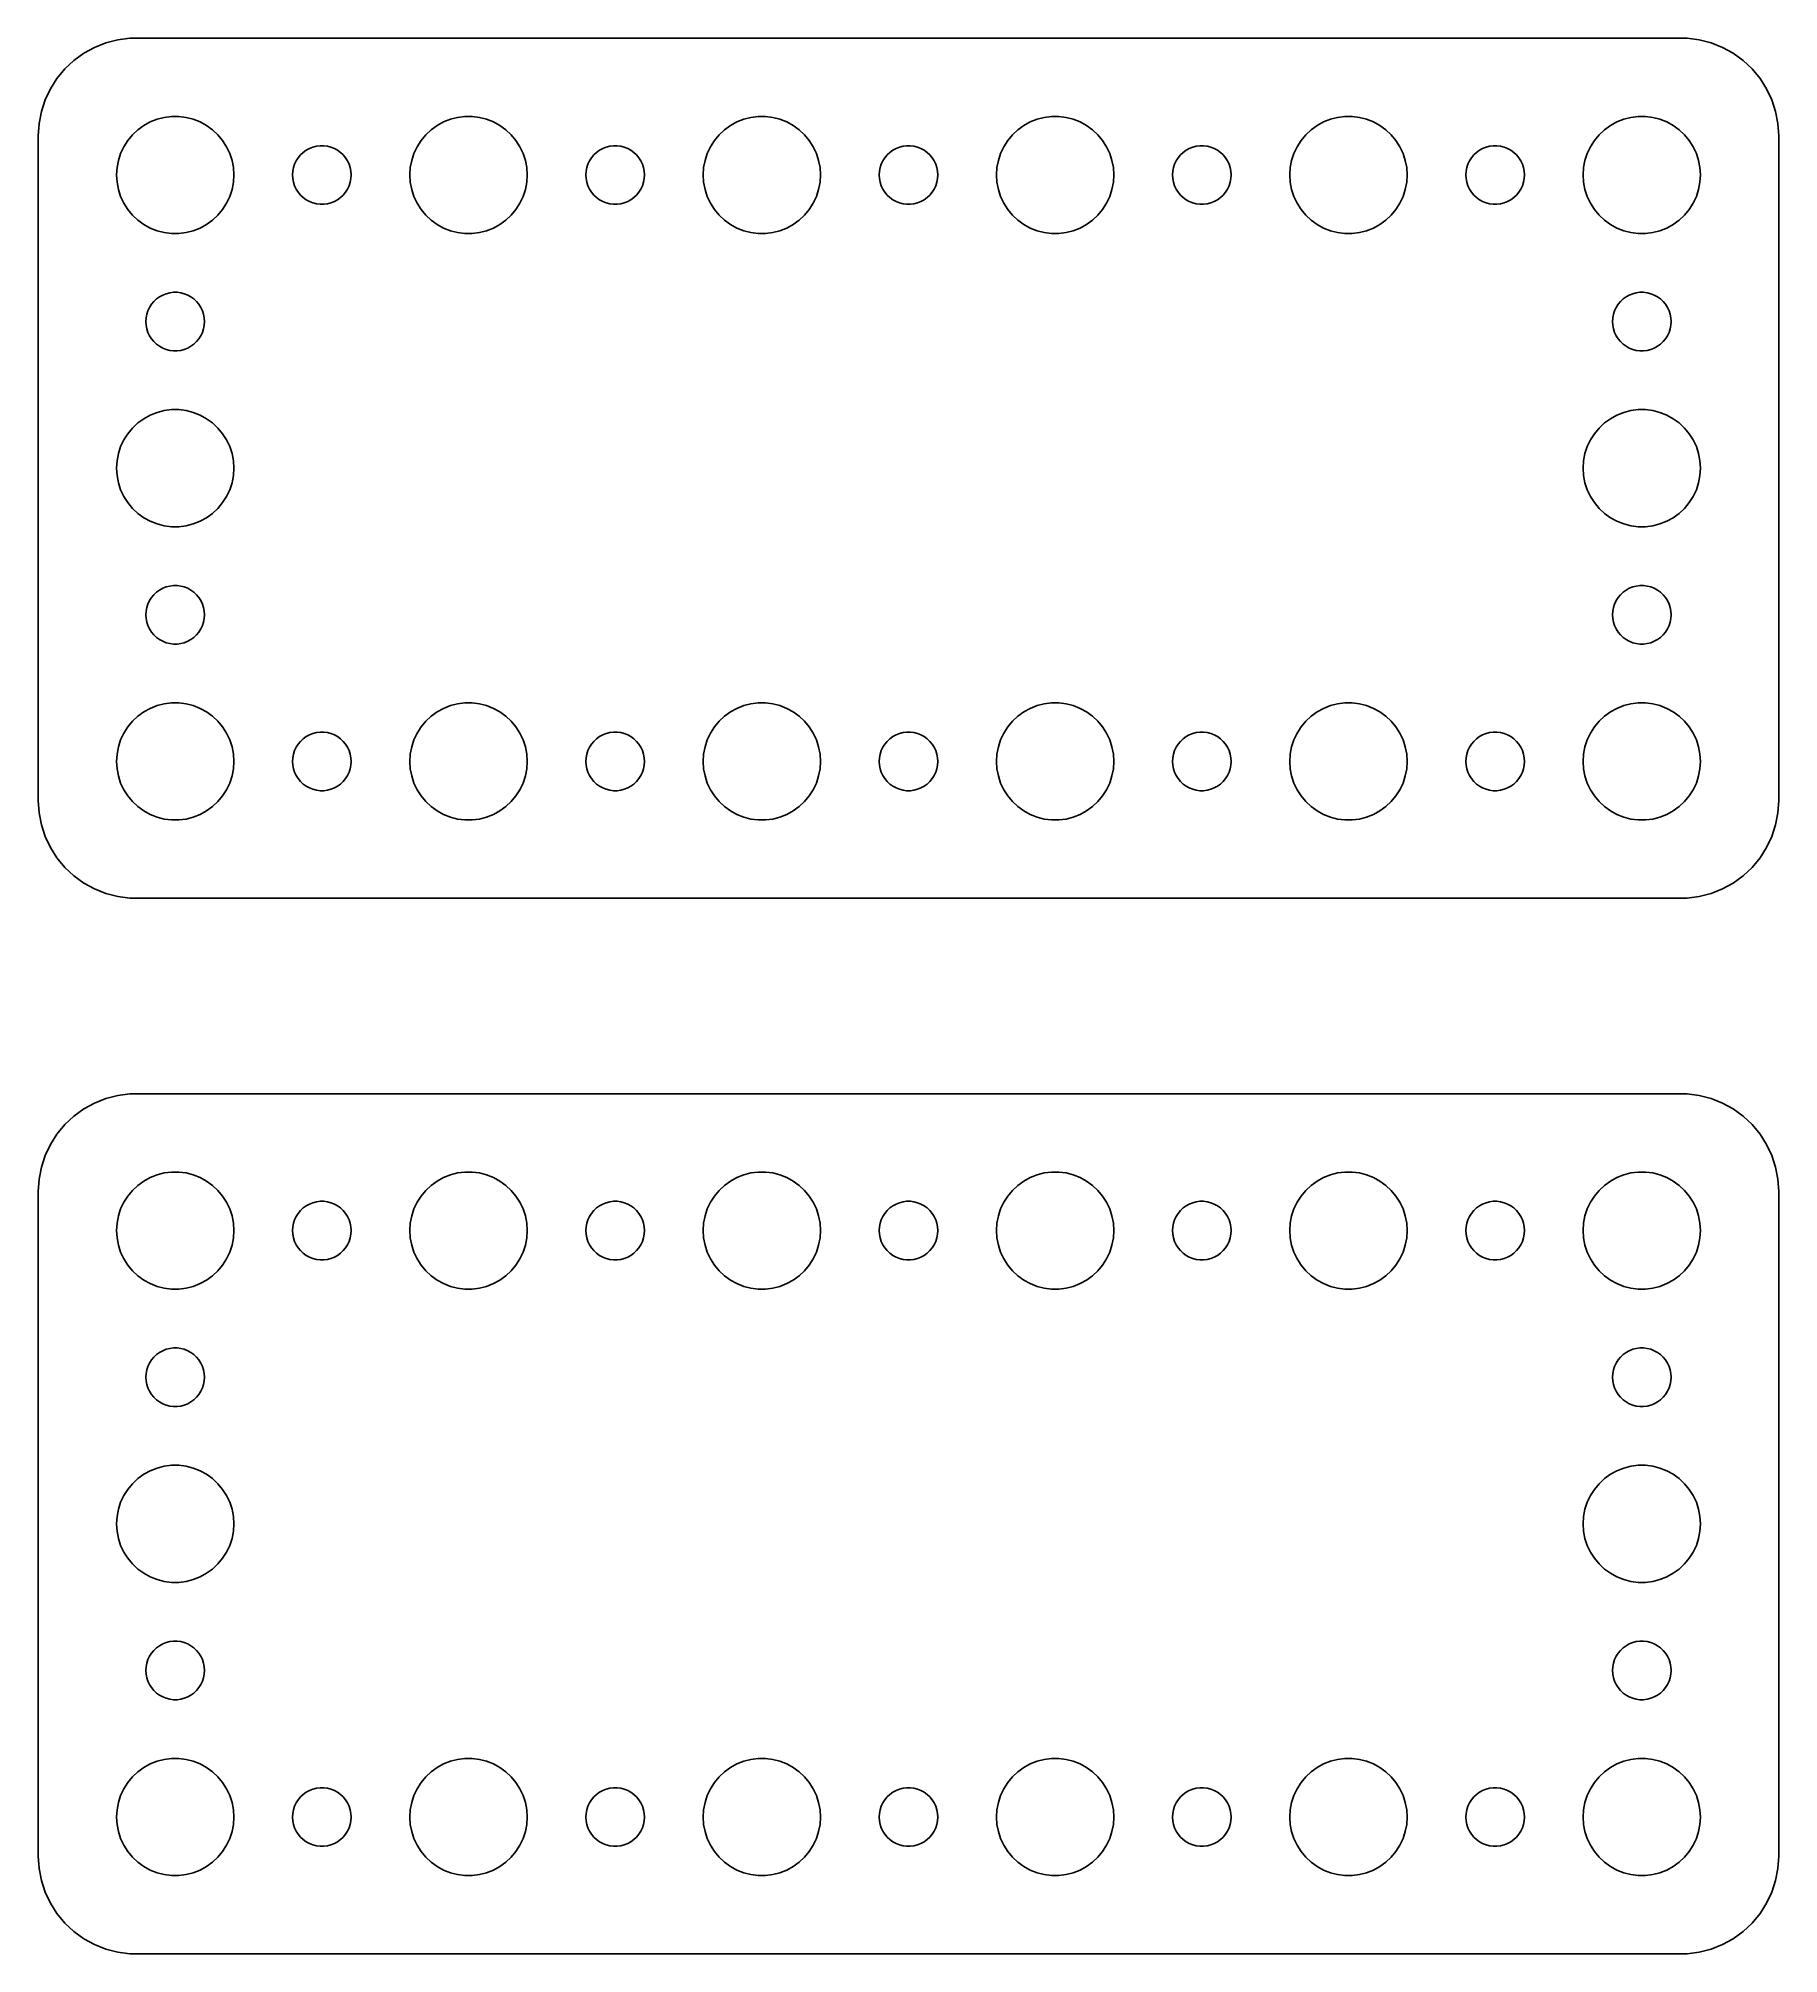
# Model space of a CAD drawing. Header units: metres. Extents: x -44.5 to 44.5, y 32 to 130.
import ezdxf

# ---------------------------------------------------------------- set-up
doc = ezdxf.new("R2010")
doc.units = ezdxf.units.M

msp = doc.modelspace()

# ---------------------------------------------------------------- linework, layer by layer
for p, q in [((-41.6289, 129.524), (-42.1791, 129.222)), ((-41.0451, 129.755), (-41.6289, 129.524)), ((-40.4369, 129.911), (-41.0451, 129.755)), ((-39.8139, 129.99), (-40.4369, 129.911)), ((39.8139, 129.99), (-39.8139, 129.99)), ((40.4369, 129.911), (39.8139, 129.99)), ((41.0451, 129.755), (40.4369, 129.911)), ((41.6289, 129.524), (41.0451, 129.755)), ((42.1791, 129.222), (41.6289, 129.524)), ((-43.1448, 128.423), (-43.5451, 127.939)), ((-42.6871, 128.853), (-43.1448, 128.423)), ((-42.1791, 129.222), (-42.6871, 128.853)), ((42.6871, 128.853), (42.1791, 129.222)), ((43.1448, 128.423), (42.6871, 128.853)), ((43.5451, 127.939), (43.1448, 128.423)), ((-43.8815, 127.409), (-44.1489, 126.841)), ((-43.5451, 127.939), (-43.8815, 127.409)), ((43.8815, 127.409), (43.5451, 127.939)), ((44.1489, 126.841), (43.8815, 127.409)), ((-44.1489, 126.841), (-44.3429, 126.243)), ((44.3429, 126.243), (44.1489, 126.841)), ((-44.4606, 125.627), (-44.5, 125)), ((-44.3429, 126.243), (-44.4606, 125.627)), ((-39.4123, 125.312), (-39.1075, 125.533)), ((-39.1075, 125.533), (-38.7773, 125.714)), ((-38.7773, 125.714), (-38.427, 125.853)), ((-38.427, 125.853), (-38.0621, 125.947)), ((-38.0621, 125.947), (-37.6884, 125.994)), ((-37.6884, 125.994), (-37.3116, 125.994)), ((-37.3116, 125.994), (-36.9379, 125.947)), ((-36.9379, 125.947), (-36.5729, 125.853)), ((-36.5729, 125.853), (-36.2227, 125.714)), ((-36.2227, 125.714), (-35.8925, 125.533)), ((-35.8925, 125.533), (-35.5877, 125.312)), ((-24.4123, 125.312), (-24.1075, 125.533)), ((-24.1075, 125.533), (-23.7773, 125.714)), ((-23.7773, 125.714), (-23.427, 125.853)), ((-23.427, 125.853), (-23.0621, 125.947)), ((-23.0621, 125.947), (-22.6884, 125.994)), ((-22.6884, 125.994), (-22.3116, 125.994)), ((-22.3116, 125.994), (-21.9379, 125.947)), ((-21.9379, 125.947), (-21.5729, 125.853)), ((-21.5729, 125.853), (-21.2227, 125.714)), ((-21.2227, 125.714), (-20.8925, 125.533)), ((-20.8925, 125.533), (-20.5877, 125.312)), ((-9.41226, 125.312), (-9.10747, 125.533)), ((-9.10747, 125.533), (-8.77733, 125.714)), ((-8.77733, 125.714), (-8.42705, 125.853)), ((-8.42705, 125.853), (-8.06213, 125.947)), ((-8.06213, 125.947), (-7.68837, 125.994)), ((-7.68837, 125.994), (-7.31161, 125.994)), ((-7.31161, 125.994), (-6.93785, 125.947)), ((-6.93785, 125.947), (-6.57294, 125.853)), ((-6.57294, 125.853), (-6.22266, 125.714)), ((-6.22266, 125.714), (-5.89252, 125.533)), ((-5.89252, 125.533), (-5.58772, 125.312)), ((5.58772, 125.312), (5.89252, 125.533)), ((5.89252, 125.533), (6.22266, 125.714)), ((6.22266, 125.714), (6.57294, 125.853)), ((6.57294, 125.853), (6.93785, 125.947)), ((6.93785, 125.947), (7.31161, 125.994)), ((7.31161, 125.994), (7.68837, 125.994)), ((7.68837, 125.994), (8.06213, 125.947)), ((8.06213, 125.947), (8.42705, 125.853)), ((8.42705, 125.853), (8.77733, 125.714)), ((8.77733, 125.714), (9.10747, 125.533)), ((9.10747, 125.533), (9.41226, 125.312)), ((20.5877, 125.312), (20.8925, 125.533)), ((20.8925, 125.533), (21.2227, 125.714)), ((21.2227, 125.714), (21.5729, 125.853)), ((21.5729, 125.853), (21.9379, 125.947)), ((21.9379, 125.947), (22.3116, 125.994)), ((22.3116, 125.994), (22.6884, 125.994)), ((22.6884, 125.994), (23.0621, 125.947)), ((23.0621, 125.947), (23.427, 125.853)), ((23.427, 125.853), (23.7773, 125.714)), ((23.7773, 125.714), (24.1075, 125.533)), ((24.1075, 125.533), (24.4123, 125.312)), ((35.5877, 125.312), (35.8925, 125.533)), ((35.8925, 125.533), (36.2227, 125.714)), ((36.2227, 125.714), (36.5729, 125.853)), ((36.5729, 125.853), (36.9379, 125.947)), ((36.9379, 125.947), (37.3116, 125.994)), ((37.3116, 125.994), (37.6884, 125.994)), ((37.6884, 125.994), (38.0621, 125.947)), ((38.0621, 125.947), (38.427, 125.853)), ((38.427, 125.853), (38.7773, 125.714)), ((38.7773, 125.714), (39.1075, 125.533)), ((39.1075, 125.533), (39.4123, 125.312)), ((44.4606, 125.627), (44.3429, 126.243)), ((44.5, 125), (44.4606, 125.627)), ((-44.5, 125), (-44.5, 91)), ((-40.2893, 124.104), (-40.1289, 124.445)), ((-40.1289, 124.445), (-39.927, 124.763)), ((-39.927, 124.763), (-39.6869, 125.054)), ((-39.6869, 125.054), (-39.4123, 125.312)), ((-35.5877, 125.312), (-35.3131, 125.054)), ((-35.3131, 125.054), (-35.0729, 124.763)), ((-35.0729, 124.763), (-34.8711, 124.445)), ((-34.8711, 124.445), (-34.7107, 124.104)), ((-30.4635, 124.427), (-30.2811, 124.473)), ((-30.2811, 124.473), (-30.0942, 124.497)), ((-30.0942, 124.497), (-29.9058, 124.497)), ((-29.9058, 124.497), (-29.7189, 124.473)), ((-29.7189, 124.473), (-29.5365, 124.427)), ((-25.2893, 124.104), (-25.1289, 124.445)), ((-25.1289, 124.445), (-24.927, 124.763)), ((-24.927, 124.763), (-24.6869, 125.054)), ((-24.6869, 125.054), (-24.4123, 125.312)), ((-20.5877, 125.312), (-20.3131, 125.054)), ((-20.3131, 125.054), (-20.0729, 124.763)), ((-20.0729, 124.763), (-19.8711, 124.445)), ((-19.8711, 124.445), (-19.7107, 124.104)), ((-15.4635, 124.427), (-15.2811, 124.473)), ((-15.2811, 124.473), (-15.0942, 124.497)), ((-15.0942, 124.497), (-14.9058, 124.497)), ((-14.9058, 124.497), (-14.7189, 124.473)), ((-14.7189, 124.473), (-14.5365, 124.427)), ((-10.2893, 124.104), (-10.1289, 124.445)), ((-10.1289, 124.445), (-9.92705, 124.763)), ((-9.92705, 124.763), (-9.6869, 125.054)), ((-9.6869, 125.054), (-9.41226, 125.312)), ((-5.58772, 125.312), (-5.31308, 125.054)), ((-5.31308, 125.054), (-5.07294, 124.763)), ((-5.07294, 124.763), (-4.87108, 124.445)), ((-4.87108, 124.445), (-4.71066, 124.104)), ((-0.46352, 124.427), (-0.28107, 124.473)), ((-0.28107, 124.473), (-0.09418, 124.497)), ((-0.09418, 124.497), (0.09418, 124.497)), ((0.09418, 124.497), (0.28107, 124.473)), ((0.28107, 124.473), (0.46352, 124.427)), ((4.71066, 124.104), (4.87108, 124.445)), ((4.87108, 124.445), (5.07294, 124.763)), ((5.07294, 124.763), (5.31308, 125.054)), ((5.31308, 125.054), (5.58772, 125.312)), ((9.41226, 125.312), (9.6869, 125.054)), ((9.6869, 125.054), (9.92705, 124.763)), ((9.92705, 124.763), (10.1289, 124.445)), ((10.1289, 124.445), (10.2893, 124.104)), ((14.5365, 124.427), (14.7189, 124.473)), ((14.7189, 124.473), (14.9058, 124.497)), ((14.9058, 124.497), (15.0942, 124.497)), ((15.0942, 124.497), (15.2811, 124.473)), ((15.2811, 124.473), (15.4635, 124.427)), ((19.7107, 124.104), (19.8711, 124.445)), ((19.8711, 124.445), (20.0729, 124.763)), ((20.0729, 124.763), (20.3131, 125.054)), ((20.3131, 125.054), (20.5877, 125.312)), ((24.4123, 125.312), (24.6869, 125.054)), ((24.6869, 125.054), (24.927, 124.763)), ((24.927, 124.763), (25.1289, 124.445)), ((25.1289, 124.445), (25.2893, 124.104)), ((29.5365, 124.427), (29.7189, 124.473)), ((29.7189, 124.473), (29.9058, 124.497)), ((29.9058, 124.497), (30.0942, 124.497)), ((30.0942, 124.497), (30.2811, 124.473)), ((30.2811, 124.473), (30.4635, 124.427)), ((34.7107, 124.104), (34.8711, 124.445)), ((34.8711, 124.445), (35.0729, 124.763)), ((35.0729, 124.763), (35.3131, 125.054)), ((35.3131, 125.054), (35.5877, 125.312)), ((39.4123, 125.312), (39.6869, 125.054)), ((39.6869, 125.054), (39.927, 124.763)), ((39.927, 124.763), (40.1289, 124.445)), ((40.1289, 124.445), (40.2893, 124.104)), ((44.5, 91), (44.5, 125)), ((-40.4763, 123.376), (-40.4057, 123.746)), ((-40.4057, 123.746), (-40.2893, 124.104)), ((-34.7107, 124.104), (-34.5942, 123.746)), ((-34.5942, 123.746), (-34.5237, 123.376)), ((-31.4529, 123.373), (-31.3947, 123.552)), ((-31.3947, 123.552), (-31.3145, 123.723)), ((-31.3145, 123.723), (-31.2135, 123.882)), ((-31.2135, 123.882), (-31.0934, 124.027)), ((-31.0934, 124.027), (-30.9561, 124.156)), ((-30.9561, 124.156), (-30.8037, 124.266)), ((-30.8037, 124.266), (-30.6387, 124.357)), ((-30.6387, 124.357), (-30.4635, 124.427)), ((-29.5365, 124.427), (-29.3613, 124.357)), ((-29.3613, 124.357), (-29.1963, 124.266)), ((-29.1963, 124.266), (-29.0439, 124.156)), ((-29.0439, 124.156), (-28.9065, 124.027)), ((-28.9065, 124.027), (-28.7865, 123.882)), ((-28.7865, 123.882), (-28.6855, 123.723)), ((-28.6855, 123.723), (-28.6053, 123.552)), ((-28.6053, 123.552), (-28.5471, 123.373)), ((-25.4763, 123.376), (-25.4057, 123.746)), ((-25.4057, 123.746), (-25.2893, 124.104)), ((-19.7107, 124.104), (-19.5942, 123.746)), ((-19.5942, 123.746), (-19.5237, 123.376)), ((-16.4529, 123.373), (-16.3947, 123.552)), ((-16.3947, 123.552), (-16.3145, 123.723)), ((-16.3145, 123.723), (-16.2135, 123.882)), ((-16.2135, 123.882), (-16.0934, 124.027)), ((-16.0934, 124.027), (-15.9561, 124.156)), ((-15.9561, 124.156), (-15.8037, 124.266)), ((-15.8037, 124.266), (-15.6387, 124.357)), ((-15.6387, 124.357), (-15.4635, 124.427)), ((-14.5365, 124.427), (-14.3613, 124.357)), ((-14.3613, 124.357), (-14.1963, 124.266)), ((-14.1963, 124.266), (-14.0439, 124.156)), ((-14.0439, 124.156), (-13.9065, 124.027)), ((-13.9065, 124.027), (-13.7865, 123.882)), ((-13.7865, 123.882), (-13.6855, 123.723)), ((-13.6855, 123.723), (-13.6053, 123.552)), ((-13.6053, 123.552), (-13.5471, 123.373)), ((-10.4763, 123.376), (-10.4057, 123.746)), ((-10.4057, 123.746), (-10.2893, 124.104)), ((-4.71066, 124.104), (-4.59424, 123.746)), ((-4.59424, 123.746), (-4.52365, 123.376)), ((-1.45287, 123.373), (-1.39465, 123.552)), ((-1.39465, 123.552), (-1.31445, 123.723)), ((-1.31445, 123.723), (-1.21352, 123.882)), ((-1.21352, 123.882), (-1.09344, 124.027)), ((-1.09344, 124.027), (-0.95613, 124.156)), ((-0.95613, 124.156), (-0.80373, 124.266)), ((-0.80373, 124.266), (-0.63866, 124.357)), ((-0.63866, 124.357), (-0.46352, 124.427)), ((0.46352, 124.427), (0.63866, 124.357)), ((0.63866, 124.357), (0.80373, 124.266)), ((0.80373, 124.266), (0.95613, 124.156)), ((0.95613, 124.156), (1.09344, 124.027)), ((1.09344, 124.027), (1.21352, 123.882)), ((1.21352, 123.882), (1.31445, 123.723)), ((1.31445, 123.723), (1.39465, 123.552)), ((1.39465, 123.552), (1.45287, 123.373)), ((4.52365, 123.376), (4.59424, 123.746)), ((4.59424, 123.746), (4.71066, 124.104)), ((10.2893, 124.104), (10.4057, 123.746)), ((10.4057, 123.746), (10.4763, 123.376)), ((13.5471, 123.373), (13.6053, 123.552)), ((13.6053, 123.552), (13.6855, 123.723)), ((13.6855, 123.723), (13.7865, 123.882)), ((13.7865, 123.882), (13.9065, 124.027)), ((13.9065, 124.027), (14.0439, 124.156)), ((14.0439, 124.156), (14.1963, 124.266)), ((14.1963, 124.266), (14.3613, 124.357)), ((14.3613, 124.357), (14.5365, 124.427)), ((15.4635, 124.427), (15.6387, 124.357)), ((15.6387, 124.357), (15.8037, 124.266)), ((15.8037, 124.266), (15.9561, 124.156)), ((15.9561, 124.156), (16.0934, 124.027)), ((16.0934, 124.027), (16.2135, 123.882)), ((16.2135, 123.882), (16.3145, 123.723)), ((16.3145, 123.723), (16.3947, 123.552)), ((16.3947, 123.552), (16.4529, 123.373)), ((19.5237, 123.376), (19.5942, 123.746)), ((19.5942, 123.746), (19.7107, 124.104)), ((25.2893, 124.104), (25.4057, 123.746)), ((25.4057, 123.746), (25.4763, 123.376)), ((28.5471, 123.373), (28.6053, 123.552)), ((28.6053, 123.552), (28.6855, 123.723)), ((28.6855, 123.723), (28.7865, 123.882)), ((28.7865, 123.882), (28.9065, 124.027)), ((28.9065, 124.027), (29.0439, 124.156)), ((29.0439, 124.156), (29.1963, 124.266)), ((29.1963, 124.266), (29.3613, 124.357)), ((29.3613, 124.357), (29.5365, 124.427)), ((30.4635, 124.427), (30.6387, 124.357)), ((30.6387, 124.357), (30.8037, 124.266)), ((30.8037, 124.266), (30.9561, 124.156)), ((30.9561, 124.156), (31.0934, 124.027)), ((31.0934, 124.027), (31.2135, 123.882)), ((31.2135, 123.882), (31.3145, 123.723)), ((31.3145, 123.723), (31.3947, 123.552)), ((31.3947, 123.552), (31.4529, 123.373)), ((34.5237, 123.376), (34.5942, 123.746)), ((34.5942, 123.746), (34.7107, 124.104)), ((40.2893, 124.104), (40.4057, 123.746)), ((40.4057, 123.746), (40.4763, 123.376)), ((-40.5, 123), (-40.4763, 123.376)), ((-40.4763, 122.624), (-40.5, 123)), ((-40.4057, 122.254), (-40.4763, 122.624)), ((-34.5237, 122.624), (-34.5942, 122.254)), ((-34.5237, 123.376), (-34.5, 123)), ((-34.5, 123), (-34.5237, 122.624)), ((-31.5, 123), (-31.4882, 123.188)), ((-31.4882, 122.812), (-31.5, 123)), ((-31.4882, 123.188), (-31.4529, 123.373)), ((-31.4529, 122.627), (-31.4882, 122.812)), ((-31.3947, 122.448), (-31.4529, 122.627)), ((-28.5471, 122.627), (-28.6053, 122.448)), ((-28.5471, 123.373), (-28.5118, 123.188)), ((-28.5118, 122.812), (-28.5471, 122.627)), ((-28.5118, 123.188), (-28.5, 123)), ((-28.5, 123), (-28.5118, 122.812)), ((-25.5, 123), (-25.4763, 123.376)), ((-25.4763, 122.624), (-25.5, 123)), ((-25.4057, 122.254), (-25.4763, 122.624)), ((-19.5237, 122.624), (-19.5942, 122.254)), ((-19.5237, 123.376), (-19.5, 123)), ((-19.5, 123), (-19.5237, 122.624)), ((-16.5, 123), (-16.4882, 123.188)), ((-16.4882, 122.812), (-16.5, 123)), ((-16.4882, 123.188), (-16.4529, 123.373)), ((-16.4529, 122.627), (-16.4882, 122.812)), ((-16.3947, 122.448), (-16.4529, 122.627)), ((-13.5471, 122.627), (-13.6053, 122.448)), ((-13.5471, 123.373), (-13.5118, 123.188)), ((-13.5118, 122.812), (-13.5471, 122.627)), ((-13.5118, 123.188), (-13.5, 123)), ((-13.5, 123), (-13.5118, 122.812)), ((-10.5, 123), (-10.4763, 123.376)), ((-10.4763, 122.624), (-10.5, 123)), ((-10.4057, 122.254), (-10.4763, 122.624)), ((-4.52365, 122.624), (-4.59424, 122.254)), ((-4.52365, 123.376), (-4.5, 123)), ((-4.5, 123), (-4.52365, 122.624)), ((-1.5, 123), (-1.48816, 123.188)), ((-1.48816, 122.812), (-1.5, 123)), ((-1.48816, 123.188), (-1.45287, 123.373)), ((-1.45287, 122.627), (-1.48816, 122.812)), ((-1.39465, 122.448), (-1.45287, 122.627)), ((1.45287, 122.627), (1.39465, 122.448)), ((1.45287, 123.373), (1.48816, 123.188)), ((1.48816, 122.812), (1.45287, 122.627)), ((1.48816, 123.188), (1.5, 123)), ((1.5, 123), (1.48816, 122.812)), ((4.5, 123), (4.52365, 123.376)), ((4.52365, 122.624), (4.5, 123)), ((4.59424, 122.254), (4.52365, 122.624)), ((10.4763, 122.624), (10.4057, 122.254)), ((10.4763, 123.376), (10.5, 123)), ((10.5, 123), (10.4763, 122.624)), ((13.5, 123), (13.5118, 123.188)), ((13.5118, 122.812), (13.5, 123)), ((13.5118, 123.188), (13.5471, 123.373)), ((13.5471, 122.627), (13.5118, 122.812)), ((13.6053, 122.448), (13.5471, 122.627)), ((16.4529, 122.627), (16.3947, 122.448)), ((16.4529, 123.373), (16.4882, 123.188)), ((16.4882, 122.812), (16.4529, 122.627)), ((16.4882, 123.188), (16.5, 123)), ((16.5, 123), (16.4882, 122.812)), ((19.5, 123), (19.5237, 123.376)), ((19.5237, 122.624), (19.5, 123)), ((19.5942, 122.254), (19.5237, 122.624)), ((25.4763, 122.624), (25.4057, 122.254)), ((25.4763, 123.376), (25.5, 123)), ((25.5, 123), (25.4763, 122.624)), ((28.5, 123), (28.5118, 123.188)), ((28.5118, 122.812), (28.5, 123)), ((28.5118, 123.188), (28.5471, 123.373)), ((28.5471, 122.627), (28.5118, 122.812)), ((28.6053, 122.448), (28.5471, 122.627)), ((31.4529, 122.627), (31.3947, 122.448)), ((31.4529, 123.373), (31.4882, 123.188)), ((31.4882, 122.812), (31.4529, 122.627)), ((31.4882, 123.188), (31.5, 123)), ((31.5, 123), (31.4882, 122.812)), ((34.5, 123), (34.5237, 123.376)), ((34.5237, 122.624), (34.5, 123)), ((34.5942, 122.254), (34.5237, 122.624)), ((40.4763, 122.624), (40.4057, 122.254)), ((40.4763, 123.376), (40.5, 123)), ((40.5, 123), (40.4763, 122.624)), ((-40.2893, 121.896), (-40.4057, 122.254)), ((-40.1289, 121.555), (-40.2893, 121.896)), ((-39.927, 121.237), (-40.1289, 121.555)), ((-34.8711, 121.555), (-35.0729, 121.237)), ((-34.7107, 121.896), (-34.8711, 121.555)), ((-34.5942, 122.254), (-34.7107, 121.896)), ((-31.3145, 122.277), (-31.3947, 122.448)), ((-31.2135, 122.118), (-31.3145, 122.277)), ((-31.0934, 121.973), (-31.2135, 122.118)), ((-30.9561, 121.844), (-31.0934, 121.973)), ((-30.8037, 121.734), (-30.9561, 121.844)), ((-30.6387, 121.643), (-30.8037, 121.734)), ((-30.4635, 121.573), (-30.6387, 121.643)), ((-30.2811, 121.527), (-30.4635, 121.573)), ((-30.0942, 121.503), (-30.2811, 121.527)), ((-29.9058, 121.503), (-30.0942, 121.503)), ((-29.7189, 121.527), (-29.9058, 121.503)), ((-29.5365, 121.573), (-29.7189, 121.527)), ((-29.3613, 121.643), (-29.5365, 121.573)), ((-29.1963, 121.734), (-29.3613, 121.643)), ((-29.0439, 121.844), (-29.1963, 121.734)), ((-28.9065, 121.973), (-29.0439, 121.844)), ((-28.7865, 122.118), (-28.9065, 121.973)), ((-28.6855, 122.277), (-28.7865, 122.118)), ((-28.6053, 122.448), (-28.6855, 122.277)), ((-25.2893, 121.896), (-25.4057, 122.254)), ((-25.1289, 121.555), (-25.2893, 121.896)), ((-24.927, 121.237), (-25.1289, 121.555)), ((-19.8711, 121.555), (-20.0729, 121.237)), ((-19.7107, 121.896), (-19.8711, 121.555)), ((-19.5942, 122.254), (-19.7107, 121.896)), ((-16.3145, 122.277), (-16.3947, 122.448)), ((-16.2135, 122.118), (-16.3145, 122.277)), ((-16.0934, 121.973), (-16.2135, 122.118)), ((-15.9561, 121.844), (-16.0934, 121.973)), ((-15.8037, 121.734), (-15.9561, 121.844)), ((-15.6387, 121.643), (-15.8037, 121.734)), ((-15.4635, 121.573), (-15.6387, 121.643)), ((-15.2811, 121.527), (-15.4635, 121.573)), ((-15.0942, 121.503), (-15.2811, 121.527)), ((-14.9058, 121.503), (-15.0942, 121.503)), ((-14.7189, 121.527), (-14.9058, 121.503)), ((-14.5365, 121.573), (-14.7189, 121.527)), ((-14.3613, 121.643), (-14.5365, 121.573)), ((-14.1963, 121.734), (-14.3613, 121.643)), ((-14.0439, 121.844), (-14.1963, 121.734)), ((-13.9065, 121.973), (-14.0439, 121.844)), ((-13.7865, 122.118), (-13.9065, 121.973)), ((-13.6855, 122.277), (-13.7865, 122.118)), ((-13.6053, 122.448), (-13.6855, 122.277)), ((-10.2893, 121.896), (-10.4057, 122.254)), ((-10.1289, 121.555), (-10.2893, 121.896)), ((-9.92705, 121.237), (-10.1289, 121.555)), ((-4.87108, 121.555), (-5.07294, 121.237)), ((-4.71066, 121.896), (-4.87108, 121.555)), ((-4.59424, 122.254), (-4.71066, 121.896)), ((-1.31445, 122.277), (-1.39465, 122.448)), ((-1.21352, 122.118), (-1.31445, 122.277)), ((-1.09344, 121.973), (-1.21352, 122.118)), ((-0.95613, 121.844), (-1.09344, 121.973)), ((-0.80373, 121.734), (-0.95613, 121.844)), ((-0.63866, 121.643), (-0.80373, 121.734)), ((-0.46352, 121.573), (-0.63866, 121.643)), ((-0.28107, 121.527), (-0.46352, 121.573)), ((-0.09418, 121.503), (-0.28107, 121.527)), ((0.09418, 121.503), (-0.09418, 121.503)), ((0.28107, 121.527), (0.09418, 121.503)), ((0.46352, 121.573), (0.28107, 121.527)), ((0.63866, 121.643), (0.46352, 121.573)), ((0.80373, 121.734), (0.63866, 121.643)), ((0.95613, 121.844), (0.80373, 121.734)), ((1.09344, 121.973), (0.95613, 121.844)), ((1.21352, 122.118), (1.09344, 121.973)), ((1.31445, 122.277), (1.21352, 122.118)), ((1.39465, 122.448), (1.31445, 122.277)), ((4.71066, 121.896), (4.59424, 122.254)), ((4.87108, 121.555), (4.71066, 121.896)), ((5.07294, 121.237), (4.87108, 121.555)), ((10.1289, 121.555), (9.92705, 121.237)), ((10.2893, 121.896), (10.1289, 121.555)), ((10.4057, 122.254), (10.2893, 121.896)), ((13.6855, 122.277), (13.6053, 122.448)), ((13.7865, 122.118), (13.6855, 122.277)), ((13.9065, 121.973), (13.7865, 122.118)), ((14.0439, 121.844), (13.9065, 121.973)), ((14.1963, 121.734), (14.0439, 121.844)), ((14.3613, 121.643), (14.1963, 121.734)), ((14.5365, 121.573), (14.3613, 121.643)), ((14.7189, 121.527), (14.5365, 121.573)), ((14.9058, 121.503), (14.7189, 121.527)), ((15.0942, 121.503), (14.9058, 121.503)), ((15.2811, 121.527), (15.0942, 121.503)), ((15.4635, 121.573), (15.2811, 121.527)), ((15.6387, 121.643), (15.4635, 121.573)), ((15.8037, 121.734), (15.6387, 121.643)), ((15.9561, 121.844), (15.8037, 121.734)), ((16.0934, 121.973), (15.9561, 121.844)), ((16.2135, 122.118), (16.0934, 121.973)), ((16.3145, 122.277), (16.2135, 122.118)), ((16.3947, 122.448), (16.3145, 122.277)), ((19.7107, 121.896), (19.5942, 122.254)), ((19.8711, 121.555), (19.7107, 121.896)), ((20.0729, 121.237), (19.8711, 121.555)), ((25.1289, 121.555), (24.927, 121.237)), ((25.2893, 121.896), (25.1289, 121.555)), ((25.4057, 122.254), (25.2893, 121.896)), ((28.6855, 122.277), (28.6053, 122.448)), ((28.7865, 122.118), (28.6855, 122.277)), ((28.9065, 121.973), (28.7865, 122.118)), ((29.0439, 121.844), (28.9065, 121.973)), ((29.1963, 121.734), (29.0439, 121.844)), ((29.3613, 121.643), (29.1963, 121.734)), ((29.5365, 121.573), (29.3613, 121.643)), ((29.7189, 121.527), (29.5365, 121.573)), ((29.9058, 121.503), (29.7189, 121.527)), ((30.0942, 121.503), (29.9058, 121.503)), ((30.2811, 121.527), (30.0942, 121.503)), ((30.4635, 121.573), (30.2811, 121.527)), ((30.6387, 121.643), (30.4635, 121.573)), ((30.8037, 121.734), (30.6387, 121.643)), ((30.9561, 121.844), (30.8037, 121.734)), ((31.0934, 121.973), (30.9561, 121.844)), ((31.2135, 122.118), (31.0934, 121.973)), ((31.3145, 122.277), (31.2135, 122.118)), ((31.3947, 122.448), (31.3145, 122.277)), ((34.7107, 121.896), (34.5942, 122.254)), ((34.8711, 121.555), (34.7107, 121.896)), ((35.0729, 121.237), (34.8711, 121.555)), ((40.1289, 121.555), (39.927, 121.237)), ((40.2893, 121.896), (40.1289, 121.555)), ((40.4057, 122.254), (40.2893, 121.896)), ((-39.6869, 120.946), (-39.927, 121.237)), ((-39.4123, 120.688), (-39.6869, 120.946)), ((-39.1075, 120.467), (-39.4123, 120.688)), ((-35.5877, 120.688), (-35.8925, 120.467)), ((-35.3131, 120.946), (-35.5877, 120.688)), ((-35.0729, 121.237), (-35.3131, 120.946)), ((-24.6869, 120.946), (-24.927, 121.237)), ((-24.4123, 120.688), (-24.6869, 120.946)), ((-24.1075, 120.467), (-24.4123, 120.688)), ((-20.5877, 120.688), (-20.8925, 120.467)), ((-20.3131, 120.946), (-20.5877, 120.688)), ((-20.0729, 121.237), (-20.3131, 120.946)), ((-9.6869, 120.946), (-9.92705, 121.237)), ((-9.41226, 120.688), (-9.6869, 120.946)), ((-9.10747, 120.467), (-9.41226, 120.688)), ((-5.58772, 120.688), (-5.89252, 120.467)), ((-5.31308, 120.946), (-5.58772, 120.688)), ((-5.07294, 121.237), (-5.31308, 120.946)), ((5.31308, 120.946), (5.07294, 121.237)), ((5.58772, 120.688), (5.31308, 120.946)), ((5.89252, 120.467), (5.58772, 120.688)), ((9.41226, 120.688), (9.10747, 120.467)), ((9.6869, 120.946), (9.41226, 120.688)), ((9.92705, 121.237), (9.6869, 120.946)), ((20.3131, 120.946), (20.0729, 121.237)), ((20.5877, 120.688), (20.3131, 120.946)), ((20.8925, 120.467), (20.5877, 120.688)), ((24.4123, 120.688), (24.1075, 120.467)), ((24.6869, 120.946), (24.4123, 120.688)), ((24.927, 121.237), (24.6869, 120.946)), ((35.3131, 120.946), (35.0729, 121.237)), ((35.5877, 120.688), (35.3131, 120.946)), ((35.8925, 120.467), (35.5877, 120.688)), ((39.4123, 120.688), (39.1075, 120.467)), ((39.6869, 120.946), (39.4123, 120.688)), ((39.927, 121.237), (39.6869, 120.946)), ((-38.7773, 120.286), (-39.1075, 120.467)), ((-38.427, 120.147), (-38.7773, 120.286)), ((-38.0621, 120.053), (-38.427, 120.147)), ((-37.6884, 120.006), (-38.0621, 120.053)), ((-37.3116, 120.006), (-37.6884, 120.006)), ((-36.9379, 120.053), (-37.3116, 120.006)), ((-36.5729, 120.147), (-36.9379, 120.053)), ((-36.2227, 120.286), (-36.5729, 120.147)), ((-35.8925, 120.467), (-36.2227, 120.286)), ((-23.7773, 120.286), (-24.1075, 120.467)), ((-23.427, 120.147), (-23.7773, 120.286)), ((-23.0621, 120.053), (-23.427, 120.147)), ((-22.6884, 120.006), (-23.0621, 120.053)), ((-22.3116, 120.006), (-22.6884, 120.006)), ((-21.9379, 120.053), (-22.3116, 120.006)), ((-21.5729, 120.147), (-21.9379, 120.053)), ((-21.2227, 120.286), (-21.5729, 120.147)), ((-20.8925, 120.467), (-21.2227, 120.286)), ((-8.77733, 120.286), (-9.10747, 120.467)), ((-8.42705, 120.147), (-8.77733, 120.286)), ((-8.06213, 120.053), (-8.42705, 120.147)), ((-7.68837, 120.006), (-8.06213, 120.053)), ((-7.31161, 120.006), (-7.68837, 120.006)), ((-6.93785, 120.053), (-7.31161, 120.006)), ((-6.57294, 120.147), (-6.93785, 120.053)), ((-6.22266, 120.286), (-6.57294, 120.147)), ((-5.89252, 120.467), (-6.22266, 120.286)), ((6.22266, 120.286), (5.89252, 120.467)), ((6.57294, 120.147), (6.22266, 120.286)), ((6.93785, 120.053), (6.57294, 120.147)), ((7.31161, 120.006), (6.93785, 120.053)), ((7.68837, 120.006), (7.31161, 120.006)), ((8.06213, 120.053), (7.68837, 120.006)), ((8.42705, 120.147), (8.06213, 120.053)), ((8.77733, 120.286), (8.42705, 120.147)), ((9.10747, 120.467), (8.77733, 120.286)), ((21.2227, 120.286), (20.8925, 120.467)), ((21.5729, 120.147), (21.2227, 120.286)), ((21.9379, 120.053), (21.5729, 120.147)), ((22.3116, 120.006), (21.9379, 120.053)), ((22.6884, 120.006), (22.3116, 120.006)), ((23.0621, 120.053), (22.6884, 120.006)), ((23.427, 120.147), (23.0621, 120.053)), ((23.7773, 120.286), (23.427, 120.147)), ((24.1075, 120.467), (23.7773, 120.286)), ((36.2227, 120.286), (35.8925, 120.467)), ((36.5729, 120.147), (36.2227, 120.286)), ((36.9379, 120.053), (36.5729, 120.147)), ((37.3116, 120.006), (36.9379, 120.053)), ((37.6884, 120.006), (37.3116, 120.006)), ((38.0621, 120.053), (37.6884, 120.006)), ((38.427, 120.147), (38.0621, 120.053)), ((38.7773, 120.286), (38.427, 120.147)), ((39.1075, 120.467), (38.7773, 120.286)), ((-38.5934, 116.527), (-38.4561, 116.656)), ((-38.4561, 116.656), (-38.3037, 116.766)), ((-38.3037, 116.766), (-38.1387, 116.857)), ((-38.1387, 116.857), (-37.9635, 116.927)), ((-37.9635, 116.927), (-37.7811, 116.973)), ((-37.7811, 116.973), (-37.5942, 116.997)), ((-37.5942, 116.997), (-37.4058, 116.997)), ((-37.4058, 116.997), (-37.2189, 116.973)), ((-37.2189, 116.973), (-37.0365, 116.927)), ((-37.0365, 116.927), (-36.8613, 116.857)), ((-36.8613, 116.857), (-36.6963, 116.766)), ((-36.6963, 116.766), (-36.5439, 116.656)), ((-36.5439, 116.656), (-36.4065, 116.527)), ((36.4065, 116.527), (36.5439, 116.656)), ((36.5439, 116.656), (36.6963, 116.766)), ((36.6963, 116.766), (36.8613, 116.857)), ((36.8613, 116.857), (37.0365, 116.927)), ((37.0365, 116.927), (37.2189, 116.973)), ((37.2189, 116.973), (37.4058, 116.997)), ((37.4058, 116.997), (37.5942, 116.997)), ((37.5942, 116.997), (37.7811, 116.973)), ((37.7811, 116.973), (37.9635, 116.927)), ((37.9635, 116.927), (38.1387, 116.857)), ((38.1387, 116.857), (38.3037, 116.766)), ((38.3037, 116.766), (38.4561, 116.656)), ((38.4561, 116.656), (38.5934, 116.527)), ((-39, 115.5), (-38.9882, 115.688)), ((-38.9882, 115.688), (-38.9529, 115.873)), ((-38.9529, 115.873), (-38.8947, 116.052)), ((-38.8947, 116.052), (-38.8145, 116.223)), ((-38.8145, 116.223), (-38.7135, 116.382)), ((-38.7135, 116.382), (-38.5934, 116.527)), ((-36.4065, 116.527), (-36.2865, 116.382)), ((-36.2865, 116.382), (-36.1855, 116.223)), ((-36.1855, 116.223), (-36.1053, 116.052)), ((-36.1053, 116.052), (-36.0471, 115.873)), ((-36.0471, 115.873), (-36.0118, 115.688)), ((-36.0118, 115.688), (-36, 115.5)), ((36, 115.5), (36.0118, 115.688)), ((36.0118, 115.688), (36.0471, 115.873)), ((36.0471, 115.873), (36.1053, 116.052)), ((36.1053, 116.052), (36.1855, 116.223)), ((36.1855, 116.223), (36.2865, 116.382)), ((36.2865, 116.382), (36.4065, 116.527)), ((38.5934, 116.527), (38.7135, 116.382)), ((38.7135, 116.382), (38.8145, 116.223)), ((38.8145, 116.223), (38.8947, 116.052)), ((38.8947, 116.052), (38.9529, 115.873)), ((38.9529, 115.873), (38.9882, 115.688)), ((38.9882, 115.688), (39, 115.5)), ((-38.9882, 115.312), (-39, 115.5)), ((-38.9529, 115.127), (-38.9882, 115.312)), ((-38.8947, 114.948), (-38.9529, 115.127)), ((-38.8145, 114.777), (-38.8947, 114.948)), ((-38.7135, 114.618), (-38.8145, 114.777)), ((-36.1855, 114.777), (-36.2865, 114.618)), ((-36.1053, 114.948), (-36.1855, 114.777)), ((-36.0471, 115.127), (-36.1053, 114.948)), ((-36.0118, 115.312), (-36.0471, 115.127)), ((-36, 115.5), (-36.0118, 115.312)), ((36.0118, 115.312), (36, 115.5)), ((36.0471, 115.127), (36.0118, 115.312)), ((36.1053, 114.948), (36.0471, 115.127)), ((36.1855, 114.777), (36.1053, 114.948)), ((36.2865, 114.618), (36.1855, 114.777)), ((38.8145, 114.777), (38.7135, 114.618)), ((38.8947, 114.948), (38.8145, 114.777)), ((38.9529, 115.127), (38.8947, 114.948)), ((38.9882, 115.312), (38.9529, 115.127)), ((39, 115.5), (38.9882, 115.312)), ((-38.5934, 114.473), (-38.7135, 114.618)), ((-38.4561, 114.344), (-38.5934, 114.473)), ((-38.3037, 114.234), (-38.4561, 114.344)), ((-38.1387, 114.143), (-38.3037, 114.234)), ((-37.9635, 114.073), (-38.1387, 114.143)), ((-37.7811, 114.027), (-37.9635, 114.073)), ((-37.5942, 114.003), (-37.7811, 114.027)), ((-37.4058, 114.003), (-37.5942, 114.003)), ((-37.2189, 114.027), (-37.4058, 114.003)), ((-37.0365, 114.073), (-37.2189, 114.027)), ((-36.8613, 114.143), (-37.0365, 114.073)), ((-36.6963, 114.234), (-36.8613, 114.143)), ((-36.5439, 114.344), (-36.6963, 114.234)), ((-36.4065, 114.473), (-36.5439, 114.344)), ((-36.2865, 114.618), (-36.4065, 114.473)), ((36.4065, 114.473), (36.2865, 114.618)), ((36.5439, 114.344), (36.4065, 114.473)), ((36.6963, 114.234), (36.5439, 114.344)), ((36.8613, 114.143), (36.6963, 114.234)), ((37.0365, 114.073), (36.8613, 114.143)), ((37.2189, 114.027), (37.0365, 114.073)), ((37.4058, 114.003), (37.2189, 114.027)), ((37.5942, 114.003), (37.4058, 114.003)), ((37.7811, 114.027), (37.5942, 114.003)), ((37.9635, 114.073), (37.7811, 114.027)), ((38.1387, 114.143), (37.9635, 114.073)), ((38.3037, 114.234), (38.1387, 114.143)), ((38.4561, 114.344), (38.3037, 114.234)), ((38.5934, 114.473), (38.4561, 114.344)), ((38.7135, 114.618), (38.5934, 114.473)), ((-38.7773, 110.714), (-38.427, 110.853)), ((-38.427, 110.853), (-38.0621, 110.947)), ((-38.0621, 110.947), (-37.6884, 110.994)), ((-37.6884, 110.994), (-37.3116, 110.994)), ((-37.3116, 110.994), (-36.9379, 110.947)), ((-36.9379, 110.947), (-36.5729, 110.853)), ((-36.5729, 110.853), (-36.2227, 110.714)), ((36.2227, 110.714), (36.5729, 110.853)), ((36.5729, 110.853), (36.9379, 110.947)), ((36.9379, 110.947), (37.3116, 110.994)), ((37.3116, 110.994), (37.6884, 110.994)), ((37.6884, 110.994), (38.0621, 110.947)), ((38.0621, 110.947), (38.427, 110.853)), ((38.427, 110.853), (38.7773, 110.714)), ((-40.1289, 109.445), (-39.927, 109.763)), ((-39.927, 109.763), (-39.6869, 110.054)), ((-39.6869, 110.054), (-39.4123, 110.312)), ((-39.4123, 110.312), (-39.1075, 110.533)), ((-39.1075, 110.533), (-38.7773, 110.714)), ((-36.2227, 110.714), (-35.8925, 110.533)), ((-35.8925, 110.533), (-35.5877, 110.312)), ((-35.5877, 110.312), (-35.3131, 110.054)), ((-35.3131, 110.054), (-35.0729, 109.763)), ((-35.0729, 109.763), (-34.8711, 109.445)), ((34.8711, 109.445), (35.0729, 109.763)), ((35.0729, 109.763), (35.3131, 110.054)), ((35.3131, 110.054), (35.5877, 110.312)), ((35.5877, 110.312), (35.8925, 110.533)), ((35.8925, 110.533), (36.2227, 110.714)), ((38.7773, 110.714), (39.1075, 110.533)), ((39.1075, 110.533), (39.4123, 110.312)), ((39.4123, 110.312), (39.6869, 110.054)), ((39.6869, 110.054), (39.927, 109.763)), ((39.927, 109.763), (40.1289, 109.445)), ((-40.4057, 108.746), (-40.2893, 109.104)), ((-40.2893, 109.104), (-40.1289, 109.445)), ((-34.8711, 109.445), (-34.7107, 109.104)), ((-34.7107, 109.104), (-34.5942, 108.746)), ((34.5942, 108.746), (34.7107, 109.104)), ((34.7107, 109.104), (34.8711, 109.445)), ((40.1289, 109.445), (40.2893, 109.104)), ((40.2893, 109.104), (40.4057, 108.746)), ((-40.5, 108), (-40.4763, 108.376)), ((-40.4763, 107.624), (-40.5, 108)), ((-40.4763, 108.376), (-40.4057, 108.746)), ((-34.5942, 108.746), (-34.5237, 108.376)), ((-34.5237, 108.376), (-34.5, 108)), ((-34.5, 108), (-34.5237, 107.624)), ((34.5, 108), (34.5237, 108.376)), ((34.5237, 107.624), (34.5, 108)), ((34.5237, 108.376), (34.5942, 108.746)), ((40.4057, 108.746), (40.4763, 108.376)), ((40.4763, 108.376), (40.5, 108)), ((40.5, 108), (40.4763, 107.624)), ((-40.4057, 107.254), (-40.4763, 107.624)), ((-40.2893, 106.896), (-40.4057, 107.254)), ((-40.1289, 106.555), (-40.2893, 106.896)), ((-34.7107, 106.896), (-34.8711, 106.555)), ((-34.5942, 107.254), (-34.7107, 106.896)), ((-34.5237, 107.624), (-34.5942, 107.254)), ((34.5942, 107.254), (34.5237, 107.624)), ((34.7107, 106.896), (34.5942, 107.254)), ((34.8711, 106.555), (34.7107, 106.896)), ((40.2893, 106.896), (40.1289, 106.555)), ((40.4057, 107.254), (40.2893, 106.896)), ((40.4763, 107.624), (40.4057, 107.254)), ((-39.927, 106.237), (-40.1289, 106.555)), ((-39.6869, 105.946), (-39.927, 106.237)), ((-39.4123, 105.688), (-39.6869, 105.946)), ((-35.3131, 105.946), (-35.5877, 105.688)), ((-35.0729, 106.237), (-35.3131, 105.946)), ((-34.8711, 106.555), (-35.0729, 106.237)), ((35.0729, 106.237), (34.8711, 106.555)), ((35.3131, 105.946), (35.0729, 106.237)), ((35.5877, 105.688), (35.3131, 105.946)), ((39.6869, 105.946), (39.4123, 105.688)), ((39.927, 106.237), (39.6869, 105.946)), ((40.1289, 106.555), (39.927, 106.237)), ((-39.1075, 105.467), (-39.4123, 105.688)), ((-38.7773, 105.286), (-39.1075, 105.467)), ((-38.427, 105.147), (-38.7773, 105.286)), ((-38.0621, 105.053), (-38.427, 105.147)), ((-37.6884, 105.006), (-38.0621, 105.053)), ((-37.3116, 105.006), (-37.6884, 105.006)), ((-36.9379, 105.053), (-37.3116, 105.006)), ((-36.5729, 105.147), (-36.9379, 105.053)), ((-36.2227, 105.286), (-36.5729, 105.147)), ((-35.8925, 105.467), (-36.2227, 105.286)), ((-35.5877, 105.688), (-35.8925, 105.467)), ((35.8925, 105.467), (35.5877, 105.688)), ((36.2227, 105.286), (35.8925, 105.467)), ((36.5729, 105.147), (36.2227, 105.286)), ((36.9379, 105.053), (36.5729, 105.147)), ((37.3116, 105.006), (36.9379, 105.053)), ((37.6884, 105.006), (37.3116, 105.006)), ((38.0621, 105.053), (37.6884, 105.006)), ((38.427, 105.147), (38.0621, 105.053)), ((38.7773, 105.286), (38.427, 105.147)), ((39.1075, 105.467), (38.7773, 105.286)), ((39.4123, 105.688), (39.1075, 105.467)), ((-38.1387, 101.857), (-37.9635, 101.927)), ((-37.9635, 101.927), (-37.7811, 101.973)), ((-37.7811, 101.973), (-37.5942, 101.997)), ((-37.5942, 101.997), (-37.4058, 101.997)), ((-37.4058, 101.997), (-37.2189, 101.973)), ((-37.2189, 101.973), (-37.0365, 101.927)), ((-37.0365, 101.927), (-36.8613, 101.857)), ((36.8613, 101.857), (37.0365, 101.927)), ((37.0365, 101.927), (37.2189, 101.973)), ((37.2189, 101.973), (37.4058, 101.997)), ((37.4058, 101.997), (37.5942, 101.997)), ((37.5942, 101.997), (37.7811, 101.973)), ((37.7811, 101.973), (37.9635, 101.927)), ((37.9635, 101.927), (38.1387, 101.857)), ((-38.9529, 100.873), (-38.8947, 101.052)), ((-38.8947, 101.052), (-38.8145, 101.223)), ((-38.8145, 101.223), (-38.7135, 101.382)), ((-38.7135, 101.382), (-38.5934, 101.527)), ((-38.5934, 101.527), (-38.4561, 101.656)), ((-38.4561, 101.656), (-38.3037, 101.766)), ((-38.3037, 101.766), (-38.1387, 101.857)), ((-36.8613, 101.857), (-36.6963, 101.766)), ((-36.6963, 101.766), (-36.5439, 101.656)), ((-36.5439, 101.656), (-36.4065, 101.527)), ((-36.4065, 101.527), (-36.2865, 101.382)), ((-36.2865, 101.382), (-36.1855, 101.223)), ((-36.1855, 101.223), (-36.1053, 101.052)), ((-36.1053, 101.052), (-36.0471, 100.873)), ((36.0471, 100.873), (36.1053, 101.052)), ((36.1053, 101.052), (36.1855, 101.223)), ((36.1855, 101.223), (36.2865, 101.382)), ((36.2865, 101.382), (36.4065, 101.527)), ((36.4065, 101.527), (36.5439, 101.656)), ((36.5439, 101.656), (36.6963, 101.766)), ((36.6963, 101.766), (36.8613, 101.857)), ((38.1387, 101.857), (38.3037, 101.766)), ((38.3037, 101.766), (38.4561, 101.656)), ((38.4561, 101.656), (38.5934, 101.527)), ((38.5934, 101.527), (38.7135, 101.382)), ((38.7135, 101.382), (38.8145, 101.223)), ((38.8145, 101.223), (38.8947, 101.052)), ((38.8947, 101.052), (38.9529, 100.873)), ((-39, 100.5), (-38.9882, 100.688)), ((-38.9882, 100.312), (-39, 100.5)), ((-38.9882, 100.688), (-38.9529, 100.873)), ((-38.9529, 100.127), (-38.9882, 100.312)), ((-38.8947, 99.9478), (-38.9529, 100.127)), ((-38.8145, 99.7774), (-38.8947, 99.9478)), ((-36.1053, 99.9478), (-36.1855, 99.7774)), ((-36.0471, 100.127), (-36.1053, 99.9478)), ((-36.0471, 100.873), (-36.0118, 100.688)), ((-36.0118, 100.312), (-36.0471, 100.127)), ((-36.0118, 100.688), (-36, 100.5)), ((-36, 100.5), (-36.0118, 100.312)), ((36, 100.5), (36.0118, 100.688)), ((36.0118, 100.312), (36, 100.5)), ((36.0118, 100.688), (36.0471, 100.873)), ((36.0471, 100.127), (36.0118, 100.312)), ((36.1053, 99.9478), (36.0471, 100.127)), ((36.1855, 99.7774), (36.1053, 99.9478)), ((38.8947, 99.9478), (38.8145, 99.7774)), ((38.9529, 100.127), (38.8947, 99.9478)), ((38.9529, 100.873), (38.9882, 100.688)), ((38.9882, 100.312), (38.9529, 100.127)), ((38.9882, 100.688), (39, 100.5)), ((39, 100.5), (38.9882, 100.312)), ((-38.7135, 99.6183), (-38.8145, 99.7774)), ((-38.5934, 99.4732), (-38.7135, 99.6183)), ((-38.4561, 99.3442), (-38.5934, 99.4732)), ((-38.3037, 99.2335), (-38.4561, 99.3442)), ((-38.1387, 99.1428), (-38.3037, 99.2335)), ((-37.9635, 99.0734), (-38.1387, 99.1428)), ((-37.7811, 99.0266), (-37.9635, 99.0734)), ((-37.5942, 99.003), (-37.7811, 99.0266)), ((-37.4058, 99.003), (-37.5942, 99.003)), ((-37.2189, 99.0266), (-37.4058, 99.003)), ((-37.0365, 99.0734), (-37.2189, 99.0266)), ((-36.8613, 99.1428), (-37.0365, 99.0734)), ((-36.6963, 99.2335), (-36.8613, 99.1428)), ((-36.5439, 99.3442), (-36.6963, 99.2335)), ((-36.4065, 99.4732), (-36.5439, 99.3442)), ((-36.2865, 99.6183), (-36.4065, 99.4732)), ((-36.1855, 99.7774), (-36.2865, 99.6183)), ((36.2865, 99.6183), (36.1855, 99.7774)), ((36.4065, 99.4732), (36.2865, 99.6183)), ((36.5439, 99.3442), (36.4065, 99.4732)), ((36.6963, 99.2335), (36.5439, 99.3442)), ((36.8613, 99.1428), (36.6963, 99.2335)), ((37.0365, 99.0734), (36.8613, 99.1428)), ((37.2189, 99.0266), (37.0365, 99.0734)), ((37.4058, 99.003), (37.2189, 99.0266)), ((37.5942, 99.003), (37.4058, 99.003)), ((37.7811, 99.0266), (37.5942, 99.003)), ((37.9635, 99.0734), (37.7811, 99.0266)), ((38.1387, 99.1428), (37.9635, 99.0734)), ((38.3037, 99.2335), (38.1387, 99.1428)), ((38.4561, 99.3442), (38.3037, 99.2335)), ((38.5934, 99.4732), (38.4561, 99.3442)), ((38.7135, 99.6183), (38.5934, 99.4732)), ((38.8145, 99.7774), (38.7135, 99.6183)), ((-39.927, 94.7634), (-39.6869, 95.0536)), ((-39.6869, 95.0536), (-39.4123, 95.3116)), ((-39.4123, 95.3116), (-39.1075, 95.533)), ((-39.1075, 95.533), (-38.7773, 95.7145)), ((-38.7773, 95.7145), (-38.427, 95.8532)), ((-38.427, 95.8532), (-38.0621, 95.9469)), ((-38.0621, 95.9469), (-37.6884, 95.9941)), ((-37.6884, 95.9941), (-37.3116, 95.9941)), ((-37.3116, 95.9941), (-36.9379, 95.9469)), ((-36.9379, 95.9469), (-36.5729, 95.8532)), ((-36.5729, 95.8532), (-36.2227, 95.7145)), ((-36.2227, 95.7145), (-35.8925, 95.533)), ((-35.8925, 95.533), (-35.5877, 95.3116)), ((-35.5877, 95.3116), (-35.3131, 95.0536)), ((-35.3131, 95.0536), (-35.0729, 94.7634)), ((-24.927, 94.7634), (-24.6869, 95.0536)), ((-24.6869, 95.0536), (-24.4123, 95.3116)), ((-24.4123, 95.3116), (-24.1075, 95.533)), ((-24.1075, 95.533), (-23.7773, 95.7145)), ((-23.7773, 95.7145), (-23.427, 95.8532)), ((-23.427, 95.8532), (-23.0621, 95.9469)), ((-23.0621, 95.9469), (-22.6884, 95.9941)), ((-22.6884, 95.9941), (-22.3116, 95.9941)), ((-22.3116, 95.9941), (-21.9379, 95.9469)), ((-21.9379, 95.9469), (-21.5729, 95.8532)), ((-21.5729, 95.8532), (-21.2227, 95.7145)), ((-21.2227, 95.7145), (-20.8925, 95.533)), ((-20.8925, 95.533), (-20.5877, 95.3116)), ((-20.5877, 95.3116), (-20.3131, 95.0536)), ((-20.3131, 95.0536), (-20.0729, 94.7634)), ((-9.92705, 94.7634), (-9.6869, 95.0536)), ((-9.6869, 95.0536), (-9.41226, 95.3116)), ((-9.41226, 95.3116), (-9.10747, 95.533)), ((-9.10747, 95.533), (-8.77733, 95.7145)), ((-8.77733, 95.7145), (-8.42705, 95.8532)), ((-8.42705, 95.8532), (-8.06213, 95.9469)), ((-8.06213, 95.9469), (-7.68837, 95.9941)), ((-7.68837, 95.9941), (-7.31161, 95.9941)), ((-7.31161, 95.9941), (-6.93785, 95.9469)), ((-6.93785, 95.9469), (-6.57294, 95.8532)), ((-6.57294, 95.8532), (-6.22266, 95.7145)), ((-6.22266, 95.7145), (-5.89252, 95.533)), ((-5.89252, 95.533), (-5.58772, 95.3116)), ((-5.58772, 95.3116), (-5.31308, 95.0536)), ((-5.31308, 95.0536), (-5.07294, 94.7634)), ((5.07294, 94.7634), (5.31308, 95.0536)), ((5.31308, 95.0536), (5.58772, 95.3116)), ((5.58772, 95.3116), (5.89252, 95.533)), ((5.89252, 95.533), (6.22266, 95.7145)), ((6.22266, 95.7145), (6.57294, 95.8532)), ((6.57294, 95.8532), (6.93785, 95.9469)), ((6.93785, 95.9469), (7.31161, 95.9941)), ((7.31161, 95.9941), (7.68837, 95.9941)), ((7.68837, 95.9941), (8.06213, 95.9469)), ((8.06213, 95.9469), (8.42705, 95.8532)), ((8.42705, 95.8532), (8.77733, 95.7145)), ((8.77733, 95.7145), (9.10747, 95.533)), ((9.10747, 95.533), (9.41226, 95.3116)), ((9.41226, 95.3116), (9.6869, 95.0536)), ((9.6869, 95.0536), (9.92705, 94.7634)), ((20.0729, 94.7634), (20.3131, 95.0536)), ((20.3131, 95.0536), (20.5877, 95.3116)), ((20.5877, 95.3116), (20.8925, 95.533)), ((20.8925, 95.533), (21.2227, 95.7145)), ((21.2227, 95.7145), (21.5729, 95.8532)), ((21.5729, 95.8532), (21.9379, 95.9469)), ((21.9379, 95.9469), (22.3116, 95.9941)), ((22.3116, 95.9941), (22.6884, 95.9941)), ((22.6884, 95.9941), (23.0621, 95.9469)), ((23.0621, 95.9469), (23.427, 95.8532)), ((23.427, 95.8532), (23.7773, 95.7145)), ((23.7773, 95.7145), (24.1075, 95.533)), ((24.1075, 95.533), (24.4123, 95.3116)), ((24.4123, 95.3116), (24.6869, 95.0536)), ((24.6869, 95.0536), (24.927, 94.7634)), ((35.0729, 94.7634), (35.3131, 95.0536)), ((35.3131, 95.0536), (35.5877, 95.3116)), ((35.5877, 95.3116), (35.8925, 95.533)), ((35.8925, 95.533), (36.2227, 95.7145)), ((36.2227, 95.7145), (36.5729, 95.8532)), ((36.5729, 95.8532), (36.9379, 95.9469)), ((36.9379, 95.9469), (37.3116, 95.9941)), ((37.3116, 95.9941), (37.6884, 95.9941)), ((37.6884, 95.9941), (38.0621, 95.9469)), ((38.0621, 95.9469), (38.427, 95.8532)), ((38.427, 95.8532), (38.7773, 95.7145)), ((38.7773, 95.7145), (39.1075, 95.533)), ((39.1075, 95.533), (39.4123, 95.3116)), ((39.4123, 95.3116), (39.6869, 95.0536)), ((39.6869, 95.0536), (39.927, 94.7634)), ((-40.4057, 93.7461), (-40.2893, 94.1044)), ((-40.2893, 94.1044), (-40.1289, 94.4453)), ((-40.1289, 94.4453), (-39.927, 94.7634)), ((-35.0729, 94.7634), (-34.8711, 94.4453)), ((-34.8711, 94.4453), (-34.7107, 94.1044)), ((-34.7107, 94.1044), (-34.5942, 93.7461)), ((-31.0934, 94.0268), (-30.9561, 94.1558)), ((-30.9561, 94.1558), (-30.8037, 94.2665)), ((-30.8037, 94.2665), (-30.6387, 94.3573)), ((-30.6387, 94.3573), (-30.4635, 94.4266)), ((-30.4635, 94.4266), (-30.2811, 94.4734)), ((-30.2811, 94.4734), (-30.0942, 94.4971)), ((-30.0942, 94.4971), (-29.9058, 94.4971)), ((-29.9058, 94.4971), (-29.7189, 94.4734)), ((-29.7189, 94.4734), (-29.5365, 94.4266)), ((-29.5365, 94.4266), (-29.3613, 94.3573)), ((-29.3613, 94.3573), (-29.1963, 94.2665)), ((-29.1963, 94.2665), (-29.0439, 94.1558)), ((-29.0439, 94.1558), (-28.9065, 94.0268)), ((-25.4057, 93.7461), (-25.2893, 94.1044)), ((-25.2893, 94.1044), (-25.1289, 94.4453)), ((-25.1289, 94.4453), (-24.927, 94.7634)), ((-20.0729, 94.7634), (-19.8711, 94.4453)), ((-19.8711, 94.4453), (-19.7107, 94.1044)), ((-19.7107, 94.1044), (-19.5942, 93.7461)), ((-16.0934, 94.0268), (-15.9561, 94.1558)), ((-15.9561, 94.1558), (-15.8037, 94.2665)), ((-15.8037, 94.2665), (-15.6387, 94.3573)), ((-15.6387, 94.3573), (-15.4635, 94.4266)), ((-15.4635, 94.4266), (-15.2811, 94.4734)), ((-15.2811, 94.4734), (-15.0942, 94.4971)), ((-15.0942, 94.4971), (-14.9058, 94.4971)), ((-14.9058, 94.4971), (-14.7189, 94.4734)), ((-14.7189, 94.4734), (-14.5365, 94.4266)), ((-14.5365, 94.4266), (-14.3613, 94.3573)), ((-14.3613, 94.3573), (-14.1963, 94.2665)), ((-14.1963, 94.2665), (-14.0439, 94.1558)), ((-14.0439, 94.1558), (-13.9065, 94.0268)), ((-10.4057, 93.7461), (-10.2893, 94.1044)), ((-10.2893, 94.1044), (-10.1289, 94.4453)), ((-10.1289, 94.4453), (-9.92705, 94.7634)), ((-5.07294, 94.7634), (-4.87108, 94.4453)), ((-4.87108, 94.4453), (-4.71066, 94.1044)), ((-4.71066, 94.1044), (-4.59424, 93.7461)), ((-1.09344, 94.0268), (-0.95613, 94.1558)), ((-0.95613, 94.1558), (-0.80373, 94.2665)), ((-0.80373, 94.2665), (-0.63866, 94.3573)), ((-0.63866, 94.3573), (-0.46352, 94.4266)), ((-0.46352, 94.4266), (-0.28107, 94.4734)), ((-0.28107, 94.4734), (-0.09418, 94.4971)), ((-0.09418, 94.4971), (0.09418, 94.4971)), ((0.09418, 94.4971), (0.28107, 94.4734)), ((0.28107, 94.4734), (0.46352, 94.4266)), ((0.46352, 94.4266), (0.63866, 94.3573)), ((0.63866, 94.3573), (0.80373, 94.2665)), ((0.80373, 94.2665), (0.95613, 94.1558)), ((0.95613, 94.1558), (1.09344, 94.0268)), ((4.59424, 93.7461), (4.71066, 94.1044)), ((4.71066, 94.1044), (4.87108, 94.4453)), ((4.87108, 94.4453), (5.07294, 94.7634)), ((9.92705, 94.7634), (10.1289, 94.4453)), ((10.1289, 94.4453), (10.2893, 94.1044)), ((10.2893, 94.1044), (10.4057, 93.7461)), ((13.9065, 94.0268), (14.0439, 94.1558)), ((14.0439, 94.1558), (14.1963, 94.2665)), ((14.1963, 94.2665), (14.3613, 94.3573)), ((14.3613, 94.3573), (14.5365, 94.4266)), ((14.5365, 94.4266), (14.7189, 94.4734)), ((14.7189, 94.4734), (14.9058, 94.4971)), ((14.9058, 94.4971), (15.0942, 94.4971)), ((15.0942, 94.4971), (15.2811, 94.4734)), ((15.2811, 94.4734), (15.4635, 94.4266)), ((15.4635, 94.4266), (15.6387, 94.3573)), ((15.6387, 94.3573), (15.8037, 94.2665)), ((15.8037, 94.2665), (15.9561, 94.1558)), ((15.9561, 94.1558), (16.0934, 94.0268)), ((19.5942, 93.7461), (19.7107, 94.1044)), ((19.7107, 94.1044), (19.8711, 94.4453)), ((19.8711, 94.4453), (20.0729, 94.7634)), ((24.927, 94.7634), (25.1289, 94.4453)), ((25.1289, 94.4453), (25.2893, 94.1044)), ((25.2893, 94.1044), (25.4057, 93.7461)), ((28.9065, 94.0268), (29.0439, 94.1558)), ((29.0439, 94.1558), (29.1963, 94.2665)), ((29.1963, 94.2665), (29.3613, 94.3573)), ((29.3613, 94.3573), (29.5365, 94.4266)), ((29.5365, 94.4266), (29.7189, 94.4734)), ((29.7189, 94.4734), (29.9058, 94.4971)), ((29.9058, 94.4971), (30.0942, 94.4971)), ((30.0942, 94.4971), (30.2811, 94.4734)), ((30.2811, 94.4734), (30.4635, 94.4266)), ((30.4635, 94.4266), (30.6387, 94.3573)), ((30.6387, 94.3573), (30.8037, 94.2665)), ((30.8037, 94.2665), (30.9561, 94.1558)), ((30.9561, 94.1558), (31.0934, 94.0268)), ((34.5942, 93.7461), (34.7107, 94.1044)), ((34.7107, 94.1044), (34.8711, 94.4453)), ((34.8711, 94.4453), (35.0729, 94.7634)), ((39.927, 94.7634), (40.1289, 94.4453)), ((40.1289, 94.4453), (40.2893, 94.1044)), ((40.2893, 94.1044), (40.4057, 93.7461)), ((-40.5, 93), (-40.4763, 93.376)), ((-40.4763, 93.376), (-40.4057, 93.7461)), ((-34.5942, 93.7461), (-34.5237, 93.376)), ((-34.5237, 93.376), (-34.5, 93)), ((-31.5, 93), (-31.4882, 93.188)), ((-31.4882, 93.188), (-31.4529, 93.373)), ((-31.4529, 93.373), (-31.3947, 93.5522)), ((-31.3947, 93.5522), (-31.3145, 93.7226)), ((-31.3145, 93.7226), (-31.2135, 93.8817)), ((-31.2135, 93.8817), (-31.0934, 94.0268)), ((-28.9065, 94.0268), (-28.7865, 93.8817)), ((-28.7865, 93.8817), (-28.6855, 93.7226)), ((-28.6855, 93.7226), (-28.6053, 93.5522)), ((-28.6053, 93.5522), (-28.5471, 93.373)), ((-28.5471, 93.373), (-28.5118, 93.188)), ((-28.5118, 93.188), (-28.5, 93)), ((-25.5, 93), (-25.4763, 93.376)), ((-25.4763, 93.376), (-25.4057, 93.7461)), ((-19.5942, 93.7461), (-19.5237, 93.376)), ((-19.5237, 93.376), (-19.5, 93)), ((-16.5, 93), (-16.4882, 93.188)), ((-16.4882, 93.188), (-16.4529, 93.373)), ((-16.4529, 93.373), (-16.3947, 93.5522)), ((-16.3947, 93.5522), (-16.3145, 93.7226)), ((-16.3145, 93.7226), (-16.2135, 93.8817)), ((-16.2135, 93.8817), (-16.0934, 94.0268)), ((-13.9065, 94.0268), (-13.7865, 93.8817)), ((-13.7865, 93.8817), (-13.6855, 93.7226)), ((-13.6855, 93.7226), (-13.6053, 93.5522)), ((-13.6053, 93.5522), (-13.5471, 93.373)), ((-13.5471, 93.373), (-13.5118, 93.188)), ((-13.5118, 93.188), (-13.5, 93)), ((-10.5, 93), (-10.4763, 93.376)), ((-10.4763, 93.376), (-10.4057, 93.7461)), ((-4.59424, 93.7461), (-4.52365, 93.376)), ((-4.52365, 93.376), (-4.5, 93)), ((-1.5, 93), (-1.48816, 93.188)), ((-1.48816, 93.188), (-1.45287, 93.373)), ((-1.45287, 93.373), (-1.39465, 93.5522)), ((-1.39465, 93.5522), (-1.31445, 93.7226)), ((-1.31445, 93.7226), (-1.21352, 93.8817)), ((-1.21352, 93.8817), (-1.09344, 94.0268)), ((1.09344, 94.0268), (1.21352, 93.8817)), ((1.21352, 93.8817), (1.31445, 93.7226)), ((1.31445, 93.7226), (1.39465, 93.5522)), ((1.39465, 93.5522), (1.45287, 93.373)), ((1.45287, 93.373), (1.48816, 93.188)), ((1.48816, 93.188), (1.5, 93)), ((4.5, 93), (4.52365, 93.376)), ((4.52365, 93.376), (4.59424, 93.7461)), ((10.4057, 93.7461), (10.4763, 93.376)), ((10.4763, 93.376), (10.5, 93)), ((13.5, 93), (13.5118, 93.188)), ((13.5118, 93.188), (13.5471, 93.373)), ((13.5471, 93.373), (13.6053, 93.5522)), ((13.6053, 93.5522), (13.6855, 93.7226)), ((13.6855, 93.7226), (13.7865, 93.8817)), ((13.7865, 93.8817), (13.9065, 94.0268)), ((16.0934, 94.0268), (16.2135, 93.8817)), ((16.2135, 93.8817), (16.3145, 93.7226)), ((16.3145, 93.7226), (16.3947, 93.5522)), ((16.3947, 93.5522), (16.4529, 93.373)), ((16.4529, 93.373), (16.4882, 93.188)), ((16.4882, 93.188), (16.5, 93)), ((19.5, 93), (19.5237, 93.376)), ((19.5237, 93.376), (19.5942, 93.7461)), ((25.4057, 93.7461), (25.4763, 93.376)), ((25.4763, 93.376), (25.5, 93)), ((28.5, 93), (28.5118, 93.188)), ((28.5118, 93.188), (28.5471, 93.373)), ((28.5471, 93.373), (28.6053, 93.5522)), ((28.6053, 93.5522), (28.6855, 93.7226)), ((28.6855, 93.7226), (28.7865, 93.8817)), ((28.7865, 93.8817), (28.9065, 94.0268)), ((31.0934, 94.0268), (31.2135, 93.8817)), ((31.2135, 93.8817), (31.3145, 93.7226)), ((31.3145, 93.7226), (31.3947, 93.5522)), ((31.3947, 93.5522), (31.4529, 93.373)), ((31.4529, 93.373), (31.4882, 93.188)), ((31.4882, 93.188), (31.5, 93)), ((34.5, 93), (34.5237, 93.376)), ((34.5237, 93.376), (34.5942, 93.7461)), ((40.4057, 93.7461), (40.4763, 93.376)), ((40.4763, 93.376), (40.5, 93)), ((-40.4763, 92.624), (-40.5, 93)), ((-40.4057, 92.2539), (-40.4763, 92.624)), ((-40.2893, 91.8956), (-40.4057, 92.2539)), ((-34.5942, 92.2539), (-34.7107, 91.8956)), ((-34.5237, 92.624), (-34.5942, 92.2539)), ((-34.5, 93), (-34.5237, 92.624)), ((-31.4882, 92.812), (-31.5, 93)), ((-31.4529, 92.627), (-31.4882, 92.812)), ((-31.3947, 92.4478), (-31.4529, 92.627)), ((-31.3145, 92.2774), (-31.3947, 92.4478)), ((-31.2135, 92.1183), (-31.3145, 92.2774)), ((-31.0934, 91.9732), (-31.2135, 92.1183)), ((-28.7865, 92.1183), (-28.9065, 91.9732)), ((-28.6855, 92.2774), (-28.7865, 92.1183)), ((-28.6053, 92.4478), (-28.6855, 92.2774)), ((-28.5471, 92.627), (-28.6053, 92.4478)), ((-28.5118, 92.812), (-28.5471, 92.627)), ((-28.5, 93), (-28.5118, 92.812)), ((-25.4763, 92.624), (-25.5, 93)), ((-25.4057, 92.2539), (-25.4763, 92.624)), ((-25.2893, 91.8956), (-25.4057, 92.2539)), ((-19.5942, 92.2539), (-19.7107, 91.8956)), ((-19.5237, 92.624), (-19.5942, 92.2539)), ((-19.5, 93), (-19.5237, 92.624)), ((-16.4882, 92.812), (-16.5, 93)), ((-16.4529, 92.627), (-16.4882, 92.812)), ((-16.3947, 92.4478), (-16.4529, 92.627)), ((-16.3145, 92.2774), (-16.3947, 92.4478)), ((-16.2135, 92.1183), (-16.3145, 92.2774)), ((-16.0934, 91.9732), (-16.2135, 92.1183)), ((-13.7865, 92.1183), (-13.9065, 91.9732)), ((-13.6855, 92.2774), (-13.7865, 92.1183)), ((-13.6053, 92.4478), (-13.6855, 92.2774)), ((-13.5471, 92.627), (-13.6053, 92.4478)), ((-13.5118, 92.812), (-13.5471, 92.627)), ((-13.5, 93), (-13.5118, 92.812)), ((-10.4763, 92.624), (-10.5, 93)), ((-10.4057, 92.2539), (-10.4763, 92.624)), ((-10.2893, 91.8956), (-10.4057, 92.2539)), ((-4.59424, 92.2539), (-4.71066, 91.8956)), ((-4.52365, 92.624), (-4.59424, 92.2539)), ((-4.5, 93), (-4.52365, 92.624)), ((-1.48816, 92.812), (-1.5, 93)), ((-1.45287, 92.627), (-1.48816, 92.812)), ((-1.39465, 92.4478), (-1.45287, 92.627)), ((-1.31445, 92.2774), (-1.39465, 92.4478)), ((-1.21352, 92.1183), (-1.31445, 92.2774)), ((-1.09344, 91.9732), (-1.21352, 92.1183)), ((1.21352, 92.1183), (1.09344, 91.9732)), ((1.31445, 92.2774), (1.21352, 92.1183)), ((1.39465, 92.4478), (1.31445, 92.2774)), ((1.45287, 92.627), (1.39465, 92.4478)), ((1.48816, 92.812), (1.45287, 92.627)), ((1.5, 93), (1.48816, 92.812)), ((4.52365, 92.624), (4.5, 93)), ((4.59424, 92.2539), (4.52365, 92.624)), ((4.71066, 91.8956), (4.59424, 92.2539)), ((10.4057, 92.2539), (10.2893, 91.8956)), ((10.4763, 92.624), (10.4057, 92.2539)), ((10.5, 93), (10.4763, 92.624)), ((13.5118, 92.812), (13.5, 93)), ((13.5471, 92.627), (13.5118, 92.812)), ((13.6053, 92.4478), (13.5471, 92.627)), ((13.6855, 92.2774), (13.6053, 92.4478)), ((13.7865, 92.1183), (13.6855, 92.2774)), ((13.9065, 91.9732), (13.7865, 92.1183)), ((16.2135, 92.1183), (16.0934, 91.9732)), ((16.3145, 92.2774), (16.2135, 92.1183)), ((16.3947, 92.4478), (16.3145, 92.2774)), ((16.4529, 92.627), (16.3947, 92.4478)), ((16.4882, 92.812), (16.4529, 92.627)), ((16.5, 93), (16.4882, 92.812)), ((19.5237, 92.624), (19.5, 93)), ((19.5942, 92.2539), (19.5237, 92.624)), ((19.7107, 91.8956), (19.5942, 92.2539)), ((25.4057, 92.2539), (25.2893, 91.8956)), ((25.4763, 92.624), (25.4057, 92.2539)), ((25.5, 93), (25.4763, 92.624)), ((28.5118, 92.812), (28.5, 93)), ((28.5471, 92.627), (28.5118, 92.812)), ((28.6053, 92.4478), (28.5471, 92.627)), ((28.6855, 92.2774), (28.6053, 92.4478)), ((28.7865, 92.1183), (28.6855, 92.2774)), ((28.9065, 91.9732), (28.7865, 92.1183)), ((31.2135, 92.1183), (31.0934, 91.9732)), ((31.3145, 92.2774), (31.2135, 92.1183)), ((31.3947, 92.4478), (31.3145, 92.2774)), ((31.4529, 92.627), (31.3947, 92.4478)), ((31.4882, 92.812), (31.4529, 92.627)), ((31.5, 93), (31.4882, 92.812)), ((34.5237, 92.624), (34.5, 93)), ((34.5942, 92.2539), (34.5237, 92.624)), ((34.7107, 91.8956), (34.5942, 92.2539)), ((40.4057, 92.2539), (40.2893, 91.8956)), ((40.4763, 92.624), (40.4057, 92.2539)), ((40.5, 93), (40.4763, 92.624)), ((-40.1289, 91.5547), (-40.2893, 91.8956)), ((-39.927, 91.2366), (-40.1289, 91.5547)), ((-39.6869, 90.9464), (-39.927, 91.2366)), ((-35.0729, 91.2366), (-35.3131, 90.9464)), ((-34.8711, 91.5547), (-35.0729, 91.2366)), ((-34.7107, 91.8956), (-34.8711, 91.5547)), ((-30.9561, 91.8442), (-31.0934, 91.9732)), ((-30.8037, 91.7335), (-30.9561, 91.8442)), ((-30.6387, 91.6428), (-30.8037, 91.7335)), ((-30.4635, 91.5734), (-30.6387, 91.6428)), ((-30.2811, 91.5266), (-30.4635, 91.5734)), ((-30.0942, 91.503), (-30.2811, 91.5266)), ((-29.9058, 91.503), (-30.0942, 91.503)), ((-29.7189, 91.5266), (-29.9058, 91.503)), ((-29.5365, 91.5734), (-29.7189, 91.5266)), ((-29.3613, 91.6428), (-29.5365, 91.5734)), ((-29.1963, 91.7335), (-29.3613, 91.6428)), ((-29.0439, 91.8442), (-29.1963, 91.7335)), ((-28.9065, 91.9732), (-29.0439, 91.8442)), ((-25.1289, 91.5547), (-25.2893, 91.8956)), ((-24.927, 91.2366), (-25.1289, 91.5547)), ((-24.6869, 90.9464), (-24.927, 91.2366)), ((-20.0729, 91.2366), (-20.3131, 90.9464)), ((-19.8711, 91.5547), (-20.0729, 91.2366)), ((-19.7107, 91.8956), (-19.8711, 91.5547)), ((-15.9561, 91.8442), (-16.0934, 91.9732)), ((-15.8037, 91.7335), (-15.9561, 91.8442)), ((-15.6387, 91.6428), (-15.8037, 91.7335)), ((-15.4635, 91.5734), (-15.6387, 91.6428)), ((-15.2811, 91.5266), (-15.4635, 91.5734)), ((-15.0942, 91.503), (-15.2811, 91.5266)), ((-14.9058, 91.503), (-15.0942, 91.503)), ((-14.7189, 91.5266), (-14.9058, 91.503)), ((-14.5365, 91.5734), (-14.7189, 91.5266)), ((-14.3613, 91.6428), (-14.5365, 91.5734)), ((-14.1963, 91.7335), (-14.3613, 91.6428)), ((-14.0439, 91.8442), (-14.1963, 91.7335)), ((-13.9065, 91.9732), (-14.0439, 91.8442)), ((-10.1289, 91.5547), (-10.2893, 91.8956)), ((-9.92705, 91.2366), (-10.1289, 91.5547)), ((-9.6869, 90.9464), (-9.92705, 91.2366)), ((-5.07294, 91.2366), (-5.31308, 90.9464)), ((-4.87108, 91.5547), (-5.07294, 91.2366)), ((-4.71066, 91.8956), (-4.87108, 91.5547)), ((-0.95613, 91.8442), (-1.09344, 91.9732)), ((-0.80373, 91.7335), (-0.95613, 91.8442)), ((-0.63866, 91.6428), (-0.80373, 91.7335)), ((-0.46352, 91.5734), (-0.63866, 91.6428)), ((-0.28107, 91.5266), (-0.46352, 91.5734)), ((-0.09418, 91.503), (-0.28107, 91.5266)), ((0.09418, 91.503), (-0.09418, 91.503)), ((0.28107, 91.5266), (0.09418, 91.503)), ((0.46352, 91.5734), (0.28107, 91.5266)), ((0.63866, 91.6428), (0.46352, 91.5734)), ((0.80373, 91.7335), (0.63866, 91.6428)), ((0.95613, 91.8442), (0.80373, 91.7335)), ((1.09344, 91.9732), (0.95613, 91.8442)), ((4.87108, 91.5547), (4.71066, 91.8956)), ((5.07294, 91.2366), (4.87108, 91.5547)), ((5.31308, 90.9464), (5.07294, 91.2366)), ((9.92705, 91.2366), (9.6869, 90.9464)), ((10.1289, 91.5547), (9.92705, 91.2366)), ((10.2893, 91.8956), (10.1289, 91.5547)), ((14.0439, 91.8442), (13.9065, 91.9732)), ((14.1963, 91.7335), (14.0439, 91.8442)), ((14.3613, 91.6428), (14.1963, 91.7335)), ((14.5365, 91.5734), (14.3613, 91.6428)), ((14.7189, 91.5266), (14.5365, 91.5734)), ((14.9058, 91.503), (14.7189, 91.5266)), ((15.0942, 91.503), (14.9058, 91.503)), ((15.2811, 91.5266), (15.0942, 91.503)), ((15.4635, 91.5734), (15.2811, 91.5266)), ((15.6387, 91.6428), (15.4635, 91.5734)), ((15.8037, 91.7335), (15.6387, 91.6428)), ((15.9561, 91.8442), (15.8037, 91.7335)), ((16.0934, 91.9732), (15.9561, 91.8442)), ((19.8711, 91.5547), (19.7107, 91.8956)), ((20.0729, 91.2366), (19.8711, 91.5547)), ((20.3131, 90.9464), (20.0729, 91.2366)), ((24.927, 91.2366), (24.6869, 90.9464)), ((25.1289, 91.5547), (24.927, 91.2366)), ((25.2893, 91.8956), (25.1289, 91.5547)), ((29.0439, 91.8442), (28.9065, 91.9732)), ((29.1963, 91.7335), (29.0439, 91.8442)), ((29.3613, 91.6428), (29.1963, 91.7335)), ((29.5365, 91.5734), (29.3613, 91.6428)), ((29.7189, 91.5266), (29.5365, 91.5734)), ((29.9058, 91.503), (29.7189, 91.5266)), ((30.0942, 91.503), (29.9058, 91.503)), ((30.2811, 91.5266), (30.0942, 91.503)), ((30.4635, 91.5734), (30.2811, 91.5266)), ((30.6387, 91.6428), (30.4635, 91.5734)), ((30.8037, 91.7335), (30.6387, 91.6428)), ((30.9561, 91.8442), (30.8037, 91.7335)), ((31.0934, 91.9732), (30.9561, 91.8442)), ((34.8711, 91.5547), (34.7107, 91.8956)), ((35.0729, 91.2366), (34.8711, 91.5547)), ((35.3131, 90.9464), (35.0729, 91.2366)), ((39.927, 91.2366), (39.6869, 90.9464)), ((40.1289, 91.5547), (39.927, 91.2366)), ((40.2893, 91.8956), (40.1289, 91.5547)), ((-44.5, 91), (-44.4606, 90.3733)), ((-44.4606, 90.3733), (-44.3429, 89.7566)), ((-39.4123, 90.6885), (-39.6869, 90.9464)), ((-39.1075, 90.467), (-39.4123, 90.6885)), ((-38.7773, 90.2855), (-39.1075, 90.467)), ((-38.427, 90.1468), (-38.7773, 90.2855)), ((-38.0621, 90.0531), (-38.427, 90.1468)), ((-36.5729, 90.1468), (-36.9379, 90.0531)), ((-36.2227, 90.2855), (-36.5729, 90.1468)), ((-35.8925, 90.467), (-36.2227, 90.2855)), ((-35.5877, 90.6885), (-35.8925, 90.467)), ((-35.3131, 90.9464), (-35.5877, 90.6885)), ((-24.4123, 90.6885), (-24.6869, 90.9464)), ((-24.1075, 90.467), (-24.4123, 90.6885)), ((-23.7773, 90.2855), (-24.1075, 90.467)), ((-23.427, 90.1468), (-23.7773, 90.2855)), ((-23.0621, 90.0531), (-23.427, 90.1468)), ((-21.5729, 90.1468), (-21.9379, 90.0531)), ((-21.2227, 90.2855), (-21.5729, 90.1468)), ((-20.8925, 90.467), (-21.2227, 90.2855)), ((-20.5877, 90.6885), (-20.8925, 90.467)), ((-20.3131, 90.9464), (-20.5877, 90.6885)), ((-9.41226, 90.6885), (-9.6869, 90.9464)), ((-9.10747, 90.467), (-9.41226, 90.6885)), ((-8.77733, 90.2855), (-9.10747, 90.467)), ((-8.42705, 90.1468), (-8.77733, 90.2855)), ((-8.06213, 90.0531), (-8.42705, 90.1468)), ((-6.57294, 90.1468), (-6.93785, 90.0531)), ((-6.22266, 90.2855), (-6.57294, 90.1468)), ((-5.89252, 90.467), (-6.22266, 90.2855)), ((-5.58772, 90.6885), (-5.89252, 90.467)), ((-5.31308, 90.9464), (-5.58772, 90.6885)), ((5.58772, 90.6885), (5.31308, 90.9464)), ((5.89252, 90.467), (5.58772, 90.6885)), ((6.22266, 90.2855), (5.89252, 90.467)), ((6.57294, 90.1468), (6.22266, 90.2855)), ((6.93785, 90.0531), (6.57294, 90.1468)), ((8.42705, 90.1468), (8.06213, 90.0531)), ((8.77733, 90.2855), (8.42705, 90.1468)), ((9.10747, 90.467), (8.77733, 90.2855)), ((9.41226, 90.6885), (9.10747, 90.467)), ((9.6869, 90.9464), (9.41226, 90.6885)), ((20.5877, 90.6885), (20.3131, 90.9464)), ((20.8925, 90.467), (20.5877, 90.6885)), ((21.2227, 90.2855), (20.8925, 90.467)), ((21.5729, 90.1468), (21.2227, 90.2855)), ((21.9379, 90.0531), (21.5729, 90.1468)), ((23.427, 90.1468), (23.0621, 90.0531)), ((23.7773, 90.2855), (23.427, 90.1468)), ((24.1075, 90.467), (23.7773, 90.2855)), ((24.4123, 90.6885), (24.1075, 90.467)), ((24.6869, 90.9464), (24.4123, 90.6885)), ((35.5877, 90.6885), (35.3131, 90.9464)), ((35.8925, 90.467), (35.5877, 90.6885)), ((36.2227, 90.2855), (35.8925, 90.467)), ((36.5729, 90.1468), (36.2227, 90.2855)), ((36.9379, 90.0531), (36.5729, 90.1468)), ((38.427, 90.1468), (38.0621, 90.0531)), ((38.7773, 90.2855), (38.427, 90.1468)), ((39.1075, 90.467), (38.7773, 90.2855)), ((39.4123, 90.6885), (39.1075, 90.467)), ((39.6869, 90.9464), (39.4123, 90.6885)), ((44.3429, 89.7566), (44.4606, 90.3733)), ((44.4606, 90.3733), (44.5, 91)), ((-44.3429, 89.7566), (-44.1489, 89.1594)), ((-37.6884, 90.0059), (-38.0621, 90.0531)), ((-37.3116, 90.0059), (-37.6884, 90.0059)), ((-36.9379, 90.0531), (-37.3116, 90.0059)), ((-22.6884, 90.0059), (-23.0621, 90.0531)), ((-22.3116, 90.0059), (-22.6884, 90.0059)), ((-21.9379, 90.0531), (-22.3116, 90.0059)), ((-7.68837, 90.0059), (-8.06213, 90.0531)), ((-7.31161, 90.0059), (-7.68837, 90.0059)), ((-6.93785, 90.0531), (-7.31161, 90.0059)), ((7.31161, 90.0059), (6.93785, 90.0531)), ((7.68837, 90.0059), (7.31161, 90.0059)), ((8.06213, 90.0531), (7.68837, 90.0059)), ((22.3116, 90.0059), (21.9379, 90.0531)), ((22.6884, 90.0059), (22.3116, 90.0059)), ((23.0621, 90.0531), (22.6884, 90.0059)), ((37.3116, 90.0059), (36.9379, 90.0531)), ((37.6884, 90.0059), (37.3116, 90.0059)), ((38.0621, 90.0531), (37.6884, 90.0059)), ((44.1489, 89.1594), (44.3429, 89.7566)), ((-44.1489, 89.1594), (-43.8815, 88.5912)), ((-43.8815, 88.5912), (-43.5451, 88.0611)), ((43.5451, 88.0611), (43.8815, 88.5912)), ((43.8815, 88.5912), (44.1489, 89.1594)), ((-43.5451, 88.0611), (-43.1448, 87.5773)), ((-43.1448, 87.5773), (-42.6871, 87.1474)), ((42.6871, 87.1474), (43.1448, 87.5773)), ((43.1448, 87.5773), (43.5451, 88.0611)), ((-42.6871, 87.1474), (-42.1791, 86.7784)), ((-42.1791, 86.7784), (-41.6289, 86.4759)), ((-41.6289, 86.4759), (-41.0451, 86.2447)), ((-41.0451, 86.2447), (-40.4369, 86.0886)), ((40.4369, 86.0886), (41.0451, 86.2447)), ((41.0451, 86.2447), (41.6289, 86.4759)), ((41.6289, 86.4759), (42.1791, 86.7784)), ((42.1791, 86.7784), (42.6871, 87.1474)), ((-40.4369, 86.0886), (-39.8139, 86.0099)), ((-39.8139, 86.0099), (39.8139, 86.0099)), ((39.8139, 86.0099), (40.4369, 86.0886)), ((-41.6289, 75.5241), (-42.1791, 75.2216)), ((-41.0451, 75.7553), (-41.6289, 75.5241)), ((-40.4369, 75.9114), (-41.0451, 75.7553)), ((-39.8139, 75.9901), (-40.4369, 75.9114)), ((39.8139, 75.9901), (-39.8139, 75.9901)), ((40.4369, 75.9114), (39.8139, 75.9901)), ((41.0451, 75.7553), (40.4369, 75.9114)), ((41.6289, 75.5241), (41.0451, 75.7553)), ((42.1791, 75.2216), (41.6289, 75.5241)), ((-42.6871, 74.8526), (-43.1448, 74.4227)), ((-42.1791, 75.2216), (-42.6871, 74.8526)), ((42.6871, 74.8526), (42.1791, 75.2216)), ((43.1448, 74.4227), (42.6871, 74.8526)), ((-43.5451, 73.9389), (-43.8815, 73.4088)), ((-43.1448, 74.4227), (-43.5451, 73.9389)), ((43.5451, 73.9389), (43.1448, 74.4227)), ((43.8815, 73.4088), (43.5451, 73.9389)), ((-44.1489, 72.8406), (-44.3429, 72.2434)), ((-43.8815, 73.4088), (-44.1489, 72.8406)), ((44.1489, 72.8406), (43.8815, 73.4088)), ((44.3429, 72.2434), (44.1489, 72.8406)), ((-44.4606, 71.6267), (-44.5, 71)), ((-44.3429, 72.2434), (-44.4606, 71.6267)), ((-39.4123, 71.3115), (-39.1075, 71.533)), ((-39.1075, 71.533), (-38.7773, 71.7145)), ((-38.7773, 71.7145), (-38.427, 71.8532)), ((-38.427, 71.8532), (-38.0621, 71.9469)), ((-38.0621, 71.9469), (-37.6884, 71.9941)), ((-37.6884, 71.9941), (-37.3116, 71.9941)), ((-37.3116, 71.9941), (-36.9379, 71.9469)), ((-36.9379, 71.9469), (-36.5729, 71.8532)), ((-36.5729, 71.8532), (-36.2227, 71.7145)), ((-36.2227, 71.7145), (-35.8925, 71.533)), ((-35.8925, 71.533), (-35.5877, 71.3115)), ((-24.4123, 71.3115), (-24.1075, 71.533)), ((-24.1075, 71.533), (-23.7773, 71.7145)), ((-23.7773, 71.7145), (-23.427, 71.8532)), ((-23.427, 71.8532), (-23.0621, 71.9469)), ((-23.0621, 71.9469), (-22.6884, 71.9941)), ((-22.6884, 71.9941), (-22.3116, 71.9941)), ((-22.3116, 71.9941), (-21.9379, 71.9469)), ((-21.9379, 71.9469), (-21.5729, 71.8532)), ((-21.5729, 71.8532), (-21.2227, 71.7145)), ((-21.2227, 71.7145), (-20.8925, 71.533)), ((-20.8925, 71.533), (-20.5877, 71.3115)), ((-9.41226, 71.3115), (-9.10747, 71.533)), ((-9.10747, 71.533), (-8.77733, 71.7145)), ((-8.77733, 71.7145), (-8.42705, 71.8532)), ((-8.42705, 71.8532), (-8.06213, 71.9469)), ((-8.06213, 71.9469), (-7.68837, 71.9941)), ((-7.68837, 71.9941), (-7.31161, 71.9941)), ((-7.31161, 71.9941), (-6.93785, 71.9469)), ((-6.93785, 71.9469), (-6.57294, 71.8532)), ((-6.57294, 71.8532), (-6.22266, 71.7145)), ((-6.22266, 71.7145), (-5.89252, 71.533)), ((-5.89252, 71.533), (-5.58772, 71.3115)), ((5.58772, 71.3115), (5.89252, 71.533)), ((5.89252, 71.533), (6.22266, 71.7145)), ((6.22266, 71.7145), (6.57294, 71.8532)), ((6.57294, 71.8532), (6.93785, 71.9469)), ((6.93785, 71.9469), (7.31161, 71.9941)), ((7.31161, 71.9941), (7.68837, 71.9941)), ((7.68837, 71.9941), (8.06213, 71.9469)), ((8.06213, 71.9469), (8.42705, 71.8532)), ((8.42705, 71.8532), (8.77733, 71.7145)), ((8.77733, 71.7145), (9.10747, 71.533)), ((9.10747, 71.533), (9.41226, 71.3115)), ((20.5877, 71.3115), (20.8925, 71.533)), ((20.8925, 71.533), (21.2227, 71.7145)), ((21.2227, 71.7145), (21.5729, 71.8532)), ((21.5729, 71.8532), (21.9379, 71.9469)), ((21.9379, 71.9469), (22.3116, 71.9941)), ((22.3116, 71.9941), (22.6884, 71.9941)), ((22.6884, 71.9941), (23.0621, 71.9469)), ((23.0621, 71.9469), (23.427, 71.8532)), ((23.427, 71.8532), (23.7773, 71.7145)), ((23.7773, 71.7145), (24.1075, 71.533)), ((24.1075, 71.533), (24.4123, 71.3115)), ((35.5877, 71.3115), (35.8925, 71.533)), ((35.8925, 71.533), (36.2227, 71.7145)), ((36.2227, 71.7145), (36.5729, 71.8532)), ((36.5729, 71.8532), (36.9379, 71.9469)), ((36.9379, 71.9469), (37.3116, 71.9941)), ((37.3116, 71.9941), (37.6884, 71.9941)), ((37.6884, 71.9941), (38.0621, 71.9469)), ((38.0621, 71.9469), (38.427, 71.8532)), ((38.427, 71.8532), (38.7773, 71.7145)), ((38.7773, 71.7145), (39.1075, 71.533)), ((39.1075, 71.533), (39.4123, 71.3115)), ((44.4606, 71.6267), (44.3429, 72.2434)), ((44.5, 71), (44.4606, 71.6267)), ((-44.5, 71), (-44.5, 37)), ((-40.1289, 70.4453), (-39.927, 70.7634)), ((-39.927, 70.7634), (-39.6869, 71.0536)), ((-39.6869, 71.0536), (-39.4123, 71.3115)), ((-35.5877, 71.3115), (-35.3131, 71.0536)), ((-35.3131, 71.0536), (-35.0729, 70.7634)), ((-35.0729, 70.7634), (-34.8711, 70.4453)), ((-25.1289, 70.4453), (-24.927, 70.7634)), ((-24.927, 70.7634), (-24.6869, 71.0536)), ((-24.6869, 71.0536), (-24.4123, 71.3115)), ((-20.5877, 71.3115), (-20.3131, 71.0536)), ((-20.3131, 71.0536), (-20.0729, 70.7634)), ((-20.0729, 70.7634), (-19.8711, 70.4453)), ((-10.1289, 70.4453), (-9.92705, 70.7634)), ((-9.92705, 70.7634), (-9.6869, 71.0536)), ((-9.6869, 71.0536), (-9.41226, 71.3115)), ((-5.58772, 71.3115), (-5.31308, 71.0536)), ((-5.31308, 71.0536), (-5.07294, 70.7634)), ((-5.07294, 70.7634), (-4.87108, 70.4453)), ((4.87108, 70.4453), (5.07294, 70.7634)), ((5.07294, 70.7634), (5.31308, 71.0536)), ((5.31308, 71.0536), (5.58772, 71.3115)), ((9.41226, 71.3115), (9.6869, 71.0536)), ((9.6869, 71.0536), (9.92705, 70.7634)), ((9.92705, 70.7634), (10.1289, 70.4453)), ((19.8711, 70.4453), (20.0729, 70.7634)), ((20.0729, 70.7634), (20.3131, 71.0536)), ((20.3131, 71.0536), (20.5877, 71.3115)), ((24.4123, 71.3115), (24.6869, 71.0536)), ((24.6869, 71.0536), (24.927, 70.7634)), ((24.927, 70.7634), (25.1289, 70.4453)), ((34.8711, 70.4453), (35.0729, 70.7634)), ((35.0729, 70.7634), (35.3131, 71.0536)), ((35.3131, 71.0536), (35.5877, 71.3115)), ((39.4123, 71.3115), (39.6869, 71.0536)), ((39.6869, 71.0536), (39.927, 70.7634)), ((39.927, 70.7634), (40.1289, 70.4453)), ((44.5, 37), (44.5, 71)), ((-40.4763, 69.376), (-40.4057, 69.7461)), ((-40.4057, 69.7461), (-40.2893, 70.1044)), ((-40.2893, 70.1044), (-40.1289, 70.4453)), ((-34.8711, 70.4453), (-34.7107, 70.1044)), ((-34.7107, 70.1044), (-34.5942, 69.7461)), ((-34.5942, 69.7461), (-34.5237, 69.376)), ((-31.3947, 69.5522), (-31.3145, 69.7226)), ((-31.3145, 69.7226), (-31.2135, 69.8817)), ((-31.2135, 69.8817), (-31.0934, 70.0268)), ((-31.0934, 70.0268), (-30.9561, 70.1558)), ((-30.9561, 70.1558), (-30.8037, 70.2665)), ((-30.8037, 70.2665), (-30.6387, 70.3572)), ((-30.6387, 70.3572), (-30.4635, 70.4266)), ((-30.4635, 70.4266), (-30.2811, 70.4734)), ((-30.2811, 70.4734), (-30.0942, 70.497)), ((-30.0942, 70.497), (-29.9058, 70.497)), ((-29.9058, 70.497), (-29.7189, 70.4734)), ((-29.7189, 70.4734), (-29.5365, 70.4266)), ((-29.5365, 70.4266), (-29.3613, 70.3572)), ((-29.3613, 70.3572), (-29.1963, 70.2665)), ((-29.1963, 70.2665), (-29.0439, 70.1558)), ((-29.0439, 70.1558), (-28.9065, 70.0268)), ((-28.9065, 70.0268), (-28.7865, 69.8817)), ((-28.7865, 69.8817), (-28.6855, 69.7226)), ((-28.6855, 69.7226), (-28.6053, 69.5522)), ((-25.4763, 69.376), (-25.4057, 69.7461)), ((-25.4057, 69.7461), (-25.2893, 70.1044)), ((-25.2893, 70.1044), (-25.1289, 70.4453)), ((-19.8711, 70.4453), (-19.7107, 70.1044)), ((-19.7107, 70.1044), (-19.5942, 69.7461)), ((-19.5942, 69.7461), (-19.5237, 69.376)), ((-16.3947, 69.5522), (-16.3145, 69.7226)), ((-16.3145, 69.7226), (-16.2135, 69.8817)), ((-16.2135, 69.8817), (-16.0934, 70.0268)), ((-16.0934, 70.0268), (-15.9561, 70.1558)), ((-15.9561, 70.1558), (-15.8037, 70.2665)), ((-15.8037, 70.2665), (-15.6387, 70.3572)), ((-15.6387, 70.3572), (-15.4635, 70.4266)), ((-15.4635, 70.4266), (-15.2811, 70.4734)), ((-15.2811, 70.4734), (-15.0942, 70.497)), ((-15.0942, 70.497), (-14.9058, 70.497)), ((-14.9058, 70.497), (-14.7189, 70.4734)), ((-14.7189, 70.4734), (-14.5365, 70.4266)), ((-14.5365, 70.4266), (-14.3613, 70.3572)), ((-14.3613, 70.3572), (-14.1963, 70.2665)), ((-14.1963, 70.2665), (-14.0439, 70.1558)), ((-14.0439, 70.1558), (-13.9065, 70.0268)), ((-13.9065, 70.0268), (-13.7865, 69.8817)), ((-13.7865, 69.8817), (-13.6855, 69.7226)), ((-13.6855, 69.7226), (-13.6053, 69.5522)), ((-10.4763, 69.376), (-10.4057, 69.7461)), ((-10.4057, 69.7461), (-10.2893, 70.1044)), ((-10.2893, 70.1044), (-10.1289, 70.4453)), ((-4.87108, 70.4453), (-4.71066, 70.1044)), ((-4.71066, 70.1044), (-4.59424, 69.7461)), ((-4.59424, 69.7461), (-4.52365, 69.376)), ((-1.39465, 69.5522), (-1.31445, 69.7226)), ((-1.31445, 69.7226), (-1.21352, 69.8817)), ((-1.21352, 69.8817), (-1.09344, 70.0268)), ((-1.09344, 70.0268), (-0.95613, 70.1558)), ((-0.95613, 70.1558), (-0.80373, 70.2665)), ((-0.80373, 70.2665), (-0.63866, 70.3572)), ((-0.63866, 70.3572), (-0.46352, 70.4266)), ((-0.46352, 70.4266), (-0.28107, 70.4734)), ((-0.28107, 70.4734), (-0.09418, 70.497)), ((-0.09418, 70.497), (0.09418, 70.497)), ((0.09418, 70.497), (0.28107, 70.4734)), ((0.28107, 70.4734), (0.46352, 70.4266)), ((0.46352, 70.4266), (0.63866, 70.3572)), ((0.63866, 70.3572), (0.80373, 70.2665)), ((0.80373, 70.2665), (0.95613, 70.1558)), ((0.95613, 70.1558), (1.09344, 70.0268)), ((1.09344, 70.0268), (1.21352, 69.8817)), ((1.21352, 69.8817), (1.31445, 69.7226)), ((1.31445, 69.7226), (1.39465, 69.5522)), ((4.52365, 69.376), (4.59424, 69.7461)), ((4.59424, 69.7461), (4.71066, 70.1044)), ((4.71066, 70.1044), (4.87108, 70.4453)), ((10.1289, 70.4453), (10.2893, 70.1044)), ((10.2893, 70.1044), (10.4057, 69.7461)), ((10.4057, 69.7461), (10.4763, 69.376)), ((13.6053, 69.5522), (13.6855, 69.7226)), ((13.6855, 69.7226), (13.7865, 69.8817)), ((13.7865, 69.8817), (13.9065, 70.0268)), ((13.9065, 70.0268), (14.0439, 70.1558)), ((14.0439, 70.1558), (14.1963, 70.2665)), ((14.1963, 70.2665), (14.3613, 70.3572)), ((14.3613, 70.3572), (14.5365, 70.4266)), ((14.5365, 70.4266), (14.7189, 70.4734)), ((14.7189, 70.4734), (14.9058, 70.497)), ((14.9058, 70.497), (15.0942, 70.497)), ((15.0942, 70.497), (15.2811, 70.4734)), ((15.2811, 70.4734), (15.4635, 70.4266)), ((15.4635, 70.4266), (15.6387, 70.3572)), ((15.6387, 70.3572), (15.8037, 70.2665)), ((15.8037, 70.2665), (15.9561, 70.1558)), ((15.9561, 70.1558), (16.0934, 70.0268)), ((16.0934, 70.0268), (16.2135, 69.8817)), ((16.2135, 69.8817), (16.3145, 69.7226)), ((16.3145, 69.7226), (16.3947, 69.5522)), ((19.5237, 69.376), (19.5942, 69.7461)), ((19.5942, 69.7461), (19.7107, 70.1044)), ((19.7107, 70.1044), (19.8711, 70.4453)), ((25.1289, 70.4453), (25.2893, 70.1044)), ((25.2893, 70.1044), (25.4057, 69.7461)), ((25.4057, 69.7461), (25.4763, 69.376)), ((28.6053, 69.5522), (28.6855, 69.7226)), ((28.6855, 69.7226), (28.7865, 69.8817)), ((28.7865, 69.8817), (28.9065, 70.0268)), ((28.9065, 70.0268), (29.0439, 70.1558)), ((29.0439, 70.1558), (29.1963, 70.2665)), ((29.1963, 70.2665), (29.3613, 70.3572)), ((29.3613, 70.3572), (29.5365, 70.4266)), ((29.5365, 70.4266), (29.7189, 70.4734)), ((29.7189, 70.4734), (29.9058, 70.497)), ((29.9058, 70.497), (30.0942, 70.497)), ((30.0942, 70.497), (30.2811, 70.4734)), ((30.2811, 70.4734), (30.4635, 70.4266)), ((30.4635, 70.4266), (30.6387, 70.3572)), ((30.6387, 70.3572), (30.8037, 70.2665)), ((30.8037, 70.2665), (30.9561, 70.1558)), ((30.9561, 70.1558), (31.0934, 70.0268)), ((31.0934, 70.0268), (31.2135, 69.8817)), ((31.2135, 69.8817), (31.3145, 69.7226)), ((31.3145, 69.7226), (31.3947, 69.5522)), ((34.5237, 69.376), (34.5942, 69.7461)), ((34.5942, 69.7461), (34.7107, 70.1044)), ((34.7107, 70.1044), (34.8711, 70.4453)), ((40.1289, 70.4453), (40.2893, 70.1044)), ((40.2893, 70.1044), (40.4057, 69.7461)), ((40.4057, 69.7461), (40.4763, 69.376)), ((-40.5, 69), (-40.4763, 69.376)), ((-40.4763, 68.624), (-40.5, 69)), ((-40.4057, 68.2539), (-40.4763, 68.624)), ((-34.5237, 68.624), (-34.5942, 68.2539)), ((-34.5237, 69.376), (-34.5, 69)), ((-34.5, 69), (-34.5237, 68.624)), ((-31.5, 69), (-31.4882, 69.188)), ((-31.4882, 68.812), (-31.5, 69)), ((-31.4882, 69.188), (-31.4529, 69.373)), ((-31.4529, 68.627), (-31.4882, 68.812)), ((-31.4529, 69.373), (-31.3947, 69.5522)), ((-31.3947, 68.4478), (-31.4529, 68.627)), ((-28.6053, 69.5522), (-28.5471, 69.373)), ((-28.5471, 68.627), (-28.6053, 68.4478)), ((-28.5471, 69.373), (-28.5118, 69.188)), ((-28.5118, 68.812), (-28.5471, 68.627)), ((-28.5118, 69.188), (-28.5, 69)), ((-28.5, 69), (-28.5118, 68.812)), ((-25.5, 69), (-25.4763, 69.376)), ((-25.4763, 68.624), (-25.5, 69)), ((-25.4057, 68.2539), (-25.4763, 68.624)), ((-19.5237, 68.624), (-19.5942, 68.2539)), ((-19.5237, 69.376), (-19.5, 69)), ((-19.5, 69), (-19.5237, 68.624)), ((-16.5, 69), (-16.4882, 69.188)), ((-16.4882, 68.812), (-16.5, 69)), ((-16.4882, 69.188), (-16.4529, 69.373)), ((-16.4529, 68.627), (-16.4882, 68.812)), ((-16.4529, 69.373), (-16.3947, 69.5522)), ((-16.3947, 68.4478), (-16.4529, 68.627)), ((-13.6053, 69.5522), (-13.5471, 69.373)), ((-13.5471, 68.627), (-13.6053, 68.4478)), ((-13.5471, 69.373), (-13.5118, 69.188)), ((-13.5118, 68.812), (-13.5471, 68.627)), ((-13.5118, 69.188), (-13.5, 69)), ((-13.5, 69), (-13.5118, 68.812)), ((-10.5, 69), (-10.4763, 69.376)), ((-10.4763, 68.624), (-10.5, 69)), ((-10.4057, 68.2539), (-10.4763, 68.624)), ((-4.52365, 68.624), (-4.59424, 68.2539)), ((-4.52365, 69.376), (-4.5, 69)), ((-4.5, 69), (-4.52365, 68.624)), ((-1.5, 69), (-1.48816, 69.188)), ((-1.48816, 68.812), (-1.5, 69)), ((-1.48816, 69.188), (-1.45287, 69.373)), ((-1.45287, 68.627), (-1.48816, 68.812)), ((-1.45287, 69.373), (-1.39465, 69.5522)), ((-1.39465, 68.4478), (-1.45287, 68.627)), ((1.39465, 69.5522), (1.45287, 69.373)), ((1.45287, 68.627), (1.39465, 68.4478)), ((1.45287, 69.373), (1.48816, 69.188)), ((1.48816, 68.812), (1.45287, 68.627)), ((1.48816, 69.188), (1.5, 69)), ((1.5, 69), (1.48816, 68.812)), ((4.5, 69), (4.52365, 69.376)), ((4.52365, 68.624), (4.5, 69)), ((4.59424, 68.2539), (4.52365, 68.624)), ((10.4763, 68.624), (10.4057, 68.2539)), ((10.4763, 69.376), (10.5, 69)), ((10.5, 69), (10.4763, 68.624)), ((13.5, 69), (13.5118, 69.188)), ((13.5118, 68.812), (13.5, 69)), ((13.5118, 69.188), (13.5471, 69.373)), ((13.5471, 68.627), (13.5118, 68.812)), ((13.5471, 69.373), (13.6053, 69.5522)), ((13.6053, 68.4478), (13.5471, 68.627)), ((16.3947, 69.5522), (16.4529, 69.373)), ((16.4529, 68.627), (16.3947, 68.4478)), ((16.4529, 69.373), (16.4882, 69.188)), ((16.4882, 68.812), (16.4529, 68.627)), ((16.4882, 69.188), (16.5, 69)), ((16.5, 69), (16.4882, 68.812)), ((19.5, 69), (19.5237, 69.376)), ((19.5237, 68.624), (19.5, 69)), ((19.5942, 68.2539), (19.5237, 68.624)), ((25.4763, 68.624), (25.4057, 68.2539)), ((25.4763, 69.376), (25.5, 69)), ((25.5, 69), (25.4763, 68.624)), ((28.5, 69), (28.5118, 69.188)), ((28.5118, 68.812), (28.5, 69)), ((28.5118, 69.188), (28.5471, 69.373)), ((28.5471, 68.627), (28.5118, 68.812)), ((28.5471, 69.373), (28.6053, 69.5522)), ((28.6053, 68.4478), (28.5471, 68.627)), ((31.3947, 69.5522), (31.4529, 69.373)), ((31.4529, 68.627), (31.3947, 68.4478)), ((31.4529, 69.373), (31.4882, 69.188)), ((31.4882, 68.812), (31.4529, 68.627)), ((31.4882, 69.188), (31.5, 69)), ((31.5, 69), (31.4882, 68.812)), ((34.5, 69), (34.5237, 69.376)), ((34.5237, 68.624), (34.5, 69)), ((34.5942, 68.2539), (34.5237, 68.624)), ((40.4763, 68.624), (40.4057, 68.2539)), ((40.4763, 69.376), (40.5, 69)), ((40.5, 69), (40.4763, 68.624)), ((-40.2893, 67.8956), (-40.4057, 68.2539)), ((-40.1289, 67.5547), (-40.2893, 67.8956)), ((-34.7107, 67.8956), (-34.8711, 67.5547)), ((-34.5942, 68.2539), (-34.7107, 67.8956)), ((-31.3145, 68.2774), (-31.3947, 68.4478)), ((-31.2135, 68.1183), (-31.3145, 68.2774)), ((-31.0934, 67.9732), (-31.2135, 68.1183)), ((-30.9561, 67.8442), (-31.0934, 67.9732)), ((-30.8037, 67.7335), (-30.9561, 67.8442)), ((-30.6387, 67.6427), (-30.8037, 67.7335)), ((-30.4635, 67.5734), (-30.6387, 67.6427)), ((-29.3613, 67.6427), (-29.5365, 67.5734)), ((-29.1963, 67.7335), (-29.3613, 67.6427)), ((-29.0439, 67.8442), (-29.1963, 67.7335)), ((-28.9065, 67.9732), (-29.0439, 67.8442)), ((-28.7865, 68.1183), (-28.9065, 67.9732)), ((-28.6855, 68.2774), (-28.7865, 68.1183)), ((-28.6053, 68.4478), (-28.6855, 68.2774)), ((-25.2893, 67.8956), (-25.4057, 68.2539)), ((-25.1289, 67.5547), (-25.2893, 67.8956)), ((-19.7107, 67.8956), (-19.8711, 67.5547)), ((-19.5942, 68.2539), (-19.7107, 67.8956)), ((-16.3145, 68.2774), (-16.3947, 68.4478)), ((-16.2135, 68.1183), (-16.3145, 68.2774)), ((-16.0934, 67.9732), (-16.2135, 68.1183)), ((-15.9561, 67.8442), (-16.0934, 67.9732)), ((-15.8037, 67.7335), (-15.9561, 67.8442)), ((-15.6387, 67.6427), (-15.8037, 67.7335)), ((-15.4635, 67.5734), (-15.6387, 67.6427)), ((-14.3613, 67.6427), (-14.5365, 67.5734)), ((-14.1963, 67.7335), (-14.3613, 67.6427)), ((-14.0439, 67.8442), (-14.1963, 67.7335)), ((-13.9065, 67.9732), (-14.0439, 67.8442)), ((-13.7865, 68.1183), (-13.9065, 67.9732)), ((-13.6855, 68.2774), (-13.7865, 68.1183)), ((-13.6053, 68.4478), (-13.6855, 68.2774)), ((-10.2893, 67.8956), (-10.4057, 68.2539)), ((-10.1289, 67.5547), (-10.2893, 67.8956)), ((-4.71066, 67.8956), (-4.87108, 67.5547)), ((-4.59424, 68.2539), (-4.71066, 67.8956)), ((-1.31445, 68.2774), (-1.39465, 68.4478)), ((-1.21352, 68.1183), (-1.31445, 68.2774)), ((-1.09344, 67.9732), (-1.21352, 68.1183)), ((-0.95613, 67.8442), (-1.09344, 67.9732)), ((-0.80373, 67.7335), (-0.95613, 67.8442)), ((-0.63866, 67.6427), (-0.80373, 67.7335)), ((-0.46352, 67.5734), (-0.63866, 67.6427)), ((0.63866, 67.6427), (0.46352, 67.5734)), ((0.80373, 67.7335), (0.63866, 67.6427)), ((0.95613, 67.8442), (0.80373, 67.7335)), ((1.09344, 67.9732), (0.95613, 67.8442)), ((1.21352, 68.1183), (1.09344, 67.9732)), ((1.31445, 68.2774), (1.21352, 68.1183)), ((1.39465, 68.4478), (1.31445, 68.2774)), ((4.71066, 67.8956), (4.59424, 68.2539)), ((4.87108, 67.5547), (4.71066, 67.8956)), ((10.2893, 67.8956), (10.1289, 67.5547)), ((10.4057, 68.2539), (10.2893, 67.8956)), ((13.6855, 68.2774), (13.6053, 68.4478)), ((13.7865, 68.1183), (13.6855, 68.2774)), ((13.9065, 67.9732), (13.7865, 68.1183)), ((14.0439, 67.8442), (13.9065, 67.9732)), ((14.1963, 67.7335), (14.0439, 67.8442)), ((14.3613, 67.6427), (14.1963, 67.7335)), ((14.5365, 67.5734), (14.3613, 67.6427)), ((15.6387, 67.6427), (15.4635, 67.5734)), ((15.8037, 67.7335), (15.6387, 67.6427)), ((15.9561, 67.8442), (15.8037, 67.7335)), ((16.0934, 67.9732), (15.9561, 67.8442)), ((16.2135, 68.1183), (16.0934, 67.9732)), ((16.3145, 68.2774), (16.2135, 68.1183)), ((16.3947, 68.4478), (16.3145, 68.2774)), ((19.7107, 67.8956), (19.5942, 68.2539)), ((19.8711, 67.5547), (19.7107, 67.8956)), ((25.2893, 67.8956), (25.1289, 67.5547)), ((25.4057, 68.2539), (25.2893, 67.8956)), ((28.6855, 68.2774), (28.6053, 68.4478)), ((28.7865, 68.1183), (28.6855, 68.2774)), ((28.9065, 67.9732), (28.7865, 68.1183)), ((29.0439, 67.8442), (28.9065, 67.9732)), ((29.1963, 67.7335), (29.0439, 67.8442)), ((29.3613, 67.6427), (29.1963, 67.7335)), ((29.5365, 67.5734), (29.3613, 67.6427)), ((30.6387, 67.6427), (30.4635, 67.5734)), ((30.8037, 67.7335), (30.6387, 67.6427)), ((30.9561, 67.8442), (30.8037, 67.7335)), ((31.0934, 67.9732), (30.9561, 67.8442)), ((31.2135, 68.1183), (31.0934, 67.9732)), ((31.3145, 68.2774), (31.2135, 68.1183)), ((31.3947, 68.4478), (31.3145, 68.2774)), ((34.7107, 67.8956), (34.5942, 68.2539)), ((34.8711, 67.5547), (34.7107, 67.8956)), ((40.2893, 67.8956), (40.1289, 67.5547)), ((40.4057, 68.2539), (40.2893, 67.8956)), ((-39.927, 67.2366), (-40.1289, 67.5547)), ((-39.6869, 66.9464), (-39.927, 67.2366)), ((-39.4123, 66.6884), (-39.6869, 66.9464)), ((-39.1075, 66.467), (-39.4123, 66.6884)), ((-35.5877, 66.6884), (-35.8925, 66.467)), ((-35.3131, 66.9464), (-35.5877, 66.6884)), ((-35.0729, 67.2366), (-35.3131, 66.9464)), ((-34.8711, 67.5547), (-35.0729, 67.2366)), ((-30.2811, 67.5266), (-30.4635, 67.5734)), ((-30.0942, 67.5029), (-30.2811, 67.5266)), ((-29.9058, 67.5029), (-30.0942, 67.5029)), ((-29.7189, 67.5266), (-29.9058, 67.5029)), ((-29.5365, 67.5734), (-29.7189, 67.5266)), ((-24.927, 67.2366), (-25.1289, 67.5547)), ((-24.6869, 66.9464), (-24.927, 67.2366)), ((-24.4123, 66.6884), (-24.6869, 66.9464)), ((-24.1075, 66.467), (-24.4123, 66.6884)), ((-20.5877, 66.6884), (-20.8925, 66.467)), ((-20.3131, 66.9464), (-20.5877, 66.6884)), ((-20.0729, 67.2366), (-20.3131, 66.9464)), ((-19.8711, 67.5547), (-20.0729, 67.2366)), ((-15.2811, 67.5266), (-15.4635, 67.5734)), ((-15.0942, 67.5029), (-15.2811, 67.5266)), ((-14.9058, 67.5029), (-15.0942, 67.5029)), ((-14.7189, 67.5266), (-14.9058, 67.5029)), ((-14.5365, 67.5734), (-14.7189, 67.5266)), ((-9.92705, 67.2366), (-10.1289, 67.5547)), ((-9.6869, 66.9464), (-9.92705, 67.2366)), ((-9.41226, 66.6884), (-9.6869, 66.9464)), ((-9.10747, 66.467), (-9.41226, 66.6884)), ((-5.58772, 66.6884), (-5.89252, 66.467)), ((-5.31308, 66.9464), (-5.58772, 66.6884)), ((-5.07294, 67.2366), (-5.31308, 66.9464)), ((-4.87108, 67.5547), (-5.07294, 67.2366)), ((-0.28107, 67.5266), (-0.46352, 67.5734)), ((-0.09418, 67.5029), (-0.28107, 67.5266)), ((0.09418, 67.5029), (-0.09418, 67.5029)), ((0.28107, 67.5266), (0.09418, 67.5029)), ((0.46352, 67.5734), (0.28107, 67.5266)), ((5.07294, 67.2366), (4.87108, 67.5547)), ((5.31308, 66.9464), (5.07294, 67.2366)), ((5.58772, 66.6884), (5.31308, 66.9464)), ((5.89252, 66.467), (5.58772, 66.6884)), ((9.41226, 66.6884), (9.10747, 66.467)), ((9.6869, 66.9464), (9.41226, 66.6884)), ((9.92705, 67.2366), (9.6869, 66.9464)), ((10.1289, 67.5547), (9.92705, 67.2366)), ((14.7189, 67.5266), (14.5365, 67.5734)), ((14.9058, 67.5029), (14.7189, 67.5266)), ((15.0942, 67.5029), (14.9058, 67.5029)), ((15.2811, 67.5266), (15.0942, 67.5029)), ((15.4635, 67.5734), (15.2811, 67.5266)), ((20.0729, 67.2366), (19.8711, 67.5547)), ((20.3131, 66.9464), (20.0729, 67.2366)), ((20.5877, 66.6884), (20.3131, 66.9464)), ((20.8925, 66.467), (20.5877, 66.6884)), ((24.4123, 66.6884), (24.1075, 66.467)), ((24.6869, 66.9464), (24.4123, 66.6884)), ((24.927, 67.2366), (24.6869, 66.9464)), ((25.1289, 67.5547), (24.927, 67.2366)), ((29.7189, 67.5266), (29.5365, 67.5734)), ((29.9058, 67.5029), (29.7189, 67.5266)), ((30.0942, 67.5029), (29.9058, 67.5029)), ((30.2811, 67.5266), (30.0942, 67.5029)), ((30.4635, 67.5734), (30.2811, 67.5266)), ((35.0729, 67.2366), (34.8711, 67.5547)), ((35.3131, 66.9464), (35.0729, 67.2366)), ((35.5877, 66.6884), (35.3131, 66.9464)), ((35.8925, 66.467), (35.5877, 66.6884)), ((39.4123, 66.6884), (39.1075, 66.467)), ((39.6869, 66.9464), (39.4123, 66.6884)), ((39.927, 67.2366), (39.6869, 66.9464)), ((40.1289, 67.5547), (39.927, 67.2366)), ((-38.7773, 66.2855), (-39.1075, 66.467)), ((-38.427, 66.1468), (-38.7773, 66.2855)), ((-38.0621, 66.0531), (-38.427, 66.1468)), ((-37.6884, 66.0059), (-38.0621, 66.0531)), ((-37.3116, 66.0059), (-37.6884, 66.0059)), ((-36.9379, 66.0531), (-37.3116, 66.0059)), ((-36.5729, 66.1468), (-36.9379, 66.0531)), ((-36.2227, 66.2855), (-36.5729, 66.1468)), ((-35.8925, 66.467), (-36.2227, 66.2855)), ((-23.7773, 66.2855), (-24.1075, 66.467)), ((-23.427, 66.1468), (-23.7773, 66.2855)), ((-23.0621, 66.0531), (-23.427, 66.1468)), ((-22.6884, 66.0059), (-23.0621, 66.0531)), ((-22.3116, 66.0059), (-22.6884, 66.0059)), ((-21.9379, 66.0531), (-22.3116, 66.0059)), ((-21.5729, 66.1468), (-21.9379, 66.0531)), ((-21.2227, 66.2855), (-21.5729, 66.1468)), ((-20.8925, 66.467), (-21.2227, 66.2855)), ((-8.77733, 66.2855), (-9.10747, 66.467)), ((-8.42705, 66.1468), (-8.77733, 66.2855)), ((-8.06213, 66.0531), (-8.42705, 66.1468)), ((-7.68837, 66.0059), (-8.06213, 66.0531)), ((-7.31161, 66.0059), (-7.68837, 66.0059)), ((-6.93785, 66.0531), (-7.31161, 66.0059)), ((-6.57294, 66.1468), (-6.93785, 66.0531)), ((-6.22266, 66.2855), (-6.57294, 66.1468)), ((-5.89252, 66.467), (-6.22266, 66.2855)), ((6.22266, 66.2855), (5.89252, 66.467)), ((6.57294, 66.1468), (6.22266, 66.2855)), ((6.93785, 66.0531), (6.57294, 66.1468)), ((7.31161, 66.0059), (6.93785, 66.0531)), ((7.68837, 66.0059), (7.31161, 66.0059)), ((8.06213, 66.0531), (7.68837, 66.0059)), ((8.42705, 66.1468), (8.06213, 66.0531)), ((8.77733, 66.2855), (8.42705, 66.1468)), ((9.10747, 66.467), (8.77733, 66.2855)), ((21.2227, 66.2855), (20.8925, 66.467)), ((21.5729, 66.1468), (21.2227, 66.2855)), ((21.9379, 66.0531), (21.5729, 66.1468)), ((22.3116, 66.0059), (21.9379, 66.0531)), ((22.6884, 66.0059), (22.3116, 66.0059)), ((23.0621, 66.0531), (22.6884, 66.0059)), ((23.427, 66.1468), (23.0621, 66.0531)), ((23.7773, 66.2855), (23.427, 66.1468)), ((24.1075, 66.467), (23.7773, 66.2855)), ((36.2227, 66.2855), (35.8925, 66.467)), ((36.5729, 66.1468), (36.2227, 66.2855)), ((36.9379, 66.0531), (36.5729, 66.1468)), ((37.3116, 66.0059), (36.9379, 66.0531)), ((37.6884, 66.0059), (37.3116, 66.0059)), ((38.0621, 66.0531), (37.6884, 66.0059)), ((38.427, 66.1468), (38.0621, 66.0531)), ((38.7773, 66.2855), (38.427, 66.1468)), ((39.1075, 66.467), (38.7773, 66.2855)), ((-38.4561, 62.6558), (-38.3037, 62.7665)), ((-38.3037, 62.7665), (-38.1387, 62.8572)), ((-38.1387, 62.8572), (-37.9635, 62.9266)), ((-37.9635, 62.9266), (-37.7811, 62.9734)), ((-37.7811, 62.9734), (-37.5942, 62.997)), ((-37.5942, 62.997), (-37.4058, 62.997)), ((-37.4058, 62.997), (-37.2189, 62.9734)), ((-37.2189, 62.9734), (-37.0365, 62.9266)), ((-37.0365, 62.9266), (-36.8613, 62.8572)), ((-36.8613, 62.8572), (-36.6963, 62.7665)), ((-36.6963, 62.7665), (-36.5439, 62.6558)), ((36.5439, 62.6558), (36.6963, 62.7665)), ((36.6963, 62.7665), (36.8613, 62.8572)), ((36.8613, 62.8572), (37.0365, 62.9266)), ((37.0365, 62.9266), (37.2189, 62.9734)), ((37.2189, 62.9734), (37.4058, 62.997)), ((37.4058, 62.997), (37.5942, 62.997)), ((37.5942, 62.997), (37.7811, 62.9734)), ((37.7811, 62.9734), (37.9635, 62.9266)), ((37.9635, 62.9266), (38.1387, 62.8572)), ((38.1387, 62.8572), (38.3037, 62.7665)), ((38.3037, 62.7665), (38.4561, 62.6558)), ((-38.9882, 61.688), (-38.9529, 61.873)), ((-38.9529, 61.873), (-38.8947, 62.0522)), ((-38.8947, 62.0522), (-38.8145, 62.2226)), ((-38.8145, 62.2226), (-38.7135, 62.3817)), ((-38.7135, 62.3817), (-38.5934, 62.5268)), ((-38.5934, 62.5268), (-38.4561, 62.6558)), ((-36.5439, 62.6558), (-36.4065, 62.5268)), ((-36.4065, 62.5268), (-36.2865, 62.3817)), ((-36.2865, 62.3817), (-36.1855, 62.2226)), ((-36.1855, 62.2226), (-36.1053, 62.0522)), ((-36.1053, 62.0522), (-36.0471, 61.873)), ((-36.0471, 61.873), (-36.0118, 61.688)), ((36.0118, 61.688), (36.0471, 61.873)), ((36.0471, 61.873), (36.1053, 62.0522)), ((36.1053, 62.0522), (36.1855, 62.2226)), ((36.1855, 62.2226), (36.2865, 62.3817)), ((36.2865, 62.3817), (36.4065, 62.5268)), ((36.4065, 62.5268), (36.5439, 62.6558)), ((38.4561, 62.6558), (38.5934, 62.5268)), ((38.5934, 62.5268), (38.7135, 62.3817)), ((38.7135, 62.3817), (38.8145, 62.2226)), ((38.8145, 62.2226), (38.8947, 62.0522)), ((38.8947, 62.0522), (38.9529, 61.873)), ((38.9529, 61.873), (38.9882, 61.688)), ((-39, 61.5), (-38.9882, 61.688)), ((-38.9882, 61.312), (-39, 61.5)), ((-38.9529, 61.127), (-38.9882, 61.312)), ((-38.8947, 60.9478), (-38.9529, 61.127)), ((-38.8145, 60.7774), (-38.8947, 60.9478)), ((-38.7135, 60.6183), (-38.8145, 60.7774)), ((-36.1855, 60.7774), (-36.2865, 60.6183)), ((-36.1053, 60.9478), (-36.1855, 60.7774)), ((-36.0471, 61.127), (-36.1053, 60.9478)), ((-36.0118, 61.312), (-36.0471, 61.127)), ((-36.0118, 61.688), (-36, 61.5)), ((-36, 61.5), (-36.0118, 61.312)), ((36, 61.5), (36.0118, 61.688)), ((36.0118, 61.312), (36, 61.5)), ((36.0471, 61.127), (36.0118, 61.312)), ((36.1053, 60.9478), (36.0471, 61.127)), ((36.1855, 60.7774), (36.1053, 60.9478)), ((36.2865, 60.6183), (36.1855, 60.7774)), ((38.8145, 60.7774), (38.7135, 60.6183)), ((38.8947, 60.9478), (38.8145, 60.7774)), ((38.9529, 61.127), (38.8947, 60.9478)), ((38.9882, 61.312), (38.9529, 61.127)), ((38.9882, 61.688), (39, 61.5)), ((39, 61.5), (38.9882, 61.312)), ((-38.5934, 60.4732), (-38.7135, 60.6183)), ((-38.4561, 60.3442), (-38.5934, 60.4732)), ((-38.3037, 60.2335), (-38.4561, 60.3442)), ((-38.1387, 60.1427), (-38.3037, 60.2335)), ((-37.9635, 60.0734), (-38.1387, 60.1427)), ((-37.7811, 60.0266), (-37.9635, 60.0734)), ((-37.5942, 60.0029), (-37.7811, 60.0266)), ((-37.4058, 60.0029), (-37.5942, 60.0029)), ((-37.2189, 60.0266), (-37.4058, 60.0029)), ((-37.0365, 60.0734), (-37.2189, 60.0266)), ((-36.8613, 60.1427), (-37.0365, 60.0734)), ((-36.6963, 60.2335), (-36.8613, 60.1427)), ((-36.5439, 60.3442), (-36.6963, 60.2335)), ((-36.4065, 60.4732), (-36.5439, 60.3442)), ((-36.2865, 60.6183), (-36.4065, 60.4732)), ((36.4065, 60.4732), (36.2865, 60.6183)), ((36.5439, 60.3442), (36.4065, 60.4732)), ((36.6963, 60.2335), (36.5439, 60.3442)), ((36.8613, 60.1427), (36.6963, 60.2335)), ((37.0365, 60.0734), (36.8613, 60.1427)), ((37.2189, 60.0266), (37.0365, 60.0734)), ((37.4058, 60.0029), (37.2189, 60.0266)), ((37.5942, 60.0029), (37.4058, 60.0029)), ((37.7811, 60.0266), (37.5942, 60.0029)), ((37.9635, 60.0734), (37.7811, 60.0266)), ((38.1387, 60.1427), (37.9635, 60.0734)), ((38.3037, 60.2335), (38.1387, 60.1427)), ((38.4561, 60.3442), (38.3037, 60.2335)), ((38.5934, 60.4732), (38.4561, 60.3442)), ((38.7135, 60.6183), (38.5934, 60.4732)), ((-38.7773, 56.7145), (-38.427, 56.8532)), ((-38.427, 56.8532), (-38.0621, 56.9469)), ((-38.0621, 56.9469), (-37.6884, 56.9941)), ((-37.6884, 56.9941), (-37.3116, 56.9941)), ((-37.3116, 56.9941), (-36.9379, 56.9469)), ((-36.9379, 56.9469), (-36.5729, 56.8532)), ((-36.5729, 56.8532), (-36.2227, 56.7145)), ((36.2227, 56.7145), (36.5729, 56.8532)), ((36.5729, 56.8532), (36.9379, 56.9469)), ((36.9379, 56.9469), (37.3116, 56.9941)), ((37.3116, 56.9941), (37.6884, 56.9941)), ((37.6884, 56.9941), (38.0621, 56.9469)), ((38.0621, 56.9469), (38.427, 56.8532)), ((38.427, 56.8532), (38.7773, 56.7145)), ((-39.927, 55.7634), (-39.6869, 56.0536)), ((-39.6869, 56.0536), (-39.4123, 56.3115)), ((-39.4123, 56.3115), (-39.1075, 56.533)), ((-39.1075, 56.533), (-38.7773, 56.7145)), ((-36.2227, 56.7145), (-35.8925, 56.533)), ((-35.8925, 56.533), (-35.5877, 56.3115)), ((-35.5877, 56.3115), (-35.3131, 56.0536)), ((-35.3131, 56.0536), (-35.0729, 55.7634)), ((35.0729, 55.7634), (35.3131, 56.0536)), ((35.3131, 56.0536), (35.5877, 56.3115)), ((35.5877, 56.3115), (35.8925, 56.533)), ((35.8925, 56.533), (36.2227, 56.7145)), ((38.7773, 56.7145), (39.1075, 56.533)), ((39.1075, 56.533), (39.4123, 56.3115)), ((39.4123, 56.3115), (39.6869, 56.0536)), ((39.6869, 56.0536), (39.927, 55.7634)), ((-40.4057, 54.7461), (-40.2893, 55.1044)), ((-40.2893, 55.1044), (-40.1289, 55.4453)), ((-40.1289, 55.4453), (-39.927, 55.7634)), ((-35.0729, 55.7634), (-34.8711, 55.4453)), ((-34.8711, 55.4453), (-34.7107, 55.1044)), ((-34.7107, 55.1044), (-34.5942, 54.7461)), ((34.5942, 54.7461), (34.7107, 55.1044)), ((34.7107, 55.1044), (34.8711, 55.4453)), ((34.8711, 55.4453), (35.0729, 55.7634)), ((39.927, 55.7634), (40.1289, 55.4453)), ((40.1289, 55.4453), (40.2893, 55.1044)), ((40.2893, 55.1044), (40.4057, 54.7461)), ((-40.5, 54), (-40.4763, 54.376)), ((-40.4763, 53.624), (-40.5, 54)), ((-40.4763, 54.376), (-40.4057, 54.7461)), ((-34.5942, 54.7461), (-34.5237, 54.376)), ((-34.5237, 54.376), (-34.5, 54)), ((-34.5, 54), (-34.5237, 53.624)), ((34.5, 54), (34.5237, 54.376)), ((34.5237, 53.624), (34.5, 54)), ((34.5237, 54.376), (34.5942, 54.7461)), ((40.4057, 54.7461), (40.4763, 54.376)), ((40.4763, 54.376), (40.5, 54)), ((40.5, 54), (40.4763, 53.624)), ((-40.4057, 53.2539), (-40.4763, 53.624)), ((-40.2893, 52.8956), (-40.4057, 53.2539)), ((-34.5942, 53.2539), (-34.7107, 52.8956)), ((-34.5237, 53.624), (-34.5942, 53.2539)), ((34.5942, 53.2539), (34.5237, 53.624)), ((34.7107, 52.8956), (34.5942, 53.2539)), ((40.4057, 53.2539), (40.2893, 52.8956)), ((40.4763, 53.624), (40.4057, 53.2539)), ((-40.1289, 52.5547), (-40.2893, 52.8956)), ((-39.927, 52.2366), (-40.1289, 52.5547)), ((-39.6869, 51.9464), (-39.927, 52.2366)), ((-39.4123, 51.6885), (-39.6869, 51.9464)), ((-35.3131, 51.9464), (-35.5877, 51.6885)), ((-35.0729, 52.2366), (-35.3131, 51.9464)), ((-34.8711, 52.5547), (-35.0729, 52.2366)), ((-34.7107, 52.8956), (-34.8711, 52.5547)), ((34.8711, 52.5547), (34.7107, 52.8956)), ((35.0729, 52.2366), (34.8711, 52.5547)), ((35.3131, 51.9464), (35.0729, 52.2366)), ((35.5877, 51.6885), (35.3131, 51.9464)), ((39.6869, 51.9464), (39.4123, 51.6885)), ((39.927, 52.2366), (39.6869, 51.9464)), ((40.1289, 52.5547), (39.927, 52.2366)), ((40.2893, 52.8956), (40.1289, 52.5547)), ((-39.1075, 51.467), (-39.4123, 51.6885)), ((-38.7773, 51.2855), (-39.1075, 51.467)), ((-38.427, 51.1468), (-38.7773, 51.2855)), ((-38.0621, 51.0531), (-38.427, 51.1468)), ((-37.6884, 51.0059), (-38.0621, 51.0531)), ((-37.3116, 51.0059), (-37.6884, 51.0059)), ((-36.9379, 51.0531), (-37.3116, 51.0059)), ((-36.5729, 51.1468), (-36.9379, 51.0531)), ((-36.2227, 51.2855), (-36.5729, 51.1468)), ((-35.8925, 51.467), (-36.2227, 51.2855)), ((-35.5877, 51.6885), (-35.8925, 51.467)), ((35.8925, 51.467), (35.5877, 51.6885)), ((36.2227, 51.2855), (35.8925, 51.467)), ((36.5729, 51.1468), (36.2227, 51.2855)), ((36.9379, 51.0531), (36.5729, 51.1468)), ((37.3116, 51.0059), (36.9379, 51.0531)), ((37.6884, 51.0059), (37.3116, 51.0059)), ((38.0621, 51.0531), (37.6884, 51.0059)), ((38.427, 51.1468), (38.0621, 51.0531)), ((38.7773, 51.2855), (38.427, 51.1468)), ((39.1075, 51.467), (38.7773, 51.2855)), ((39.4123, 51.6885), (39.1075, 51.467)), ((-38.9529, 46.873), (-38.8947, 47.0522)), ((-38.8947, 47.0522), (-38.8145, 47.2226)), ((-38.8145, 47.2226), (-38.7135, 47.3817)), ((-38.7135, 47.3817), (-38.5934, 47.5268)), ((-38.5934, 47.5268), (-38.4561, 47.6558)), ((-38.4561, 47.6558), (-38.3037, 47.7665)), ((-38.3037, 47.7665), (-38.1387, 47.8573)), ((-38.1387, 47.8573), (-37.9635, 47.9266)), ((-37.9635, 47.9266), (-37.7811, 47.9734)), ((-37.7811, 47.9734), (-37.5942, 47.9971)), ((-37.5942, 47.9971), (-37.4058, 47.9971)), ((-37.4058, 47.9971), (-37.2189, 47.9734)), ((-37.2189, 47.9734), (-37.0365, 47.9266)), ((-37.0365, 47.9266), (-36.8613, 47.8573)), ((-36.8613, 47.8573), (-36.6963, 47.7665)), ((-36.6963, 47.7665), (-36.5439, 47.6558)), ((-36.5439, 47.6558), (-36.4065, 47.5268)), ((-36.4065, 47.5268), (-36.2865, 47.3817)), ((-36.2865, 47.3817), (-36.1855, 47.2226)), ((-36.1855, 47.2226), (-36.1053, 47.0522)), ((-36.1053, 47.0522), (-36.0471, 46.873)), ((36.0471, 46.873), (36.1053, 47.0522)), ((36.1053, 47.0522), (36.1855, 47.2226)), ((36.1855, 47.2226), (36.2865, 47.3817)), ((36.2865, 47.3817), (36.4065, 47.5268)), ((36.4065, 47.5268), (36.5439, 47.6558)), ((36.5439, 47.6558), (36.6963, 47.7665)), ((36.6963, 47.7665), (36.8613, 47.8573)), ((36.8613, 47.8573), (37.0365, 47.9266)), ((37.0365, 47.9266), (37.2189, 47.9734)), ((37.2189, 47.9734), (37.4058, 47.9971)), ((37.4058, 47.9971), (37.5942, 47.9971)), ((37.5942, 47.9971), (37.7811, 47.9734)), ((37.7811, 47.9734), (37.9635, 47.9266)), ((37.9635, 47.9266), (38.1387, 47.8573)), ((38.1387, 47.8573), (38.3037, 47.7665)), ((38.3037, 47.7665), (38.4561, 47.6558)), ((38.4561, 47.6558), (38.5934, 47.5268)), ((38.5934, 47.5268), (38.7135, 47.3817)), ((38.7135, 47.3817), (38.8145, 47.2226)), ((38.8145, 47.2226), (38.8947, 47.0522)), ((38.8947, 47.0522), (38.9529, 46.873)), ((-39, 46.5), (-38.9882, 46.688)), ((-38.9882, 46.312), (-39, 46.5)), ((-38.9882, 46.688), (-38.9529, 46.873)), ((-38.9529, 46.127), (-38.9882, 46.312)), ((-38.8947, 45.9478), (-38.9529, 46.127)), ((-36.0471, 46.127), (-36.1053, 45.9478)), ((-36.0471, 46.873), (-36.0118, 46.688)), ((-36.0118, 46.312), (-36.0471, 46.127)), ((-36.0118, 46.688), (-36, 46.5)), ((-36, 46.5), (-36.0118, 46.312)), ((36, 46.5), (36.0118, 46.688)), ((36.0118, 46.312), (36, 46.5)), ((36.0118, 46.688), (36.0471, 46.873)), ((36.0471, 46.127), (36.0118, 46.312)), ((36.1053, 45.9478), (36.0471, 46.127)), ((38.9529, 46.127), (38.8947, 45.9478)), ((38.9529, 46.873), (38.9882, 46.688)), ((38.9882, 46.312), (38.9529, 46.127)), ((38.9882, 46.688), (39, 46.5)), ((39, 46.5), (38.9882, 46.312)), ((-38.8145, 45.7774), (-38.8947, 45.9478)), ((-38.7135, 45.6183), (-38.8145, 45.7774)), ((-38.5934, 45.4732), (-38.7135, 45.6183)), ((-38.4561, 45.3442), (-38.5934, 45.4732)), ((-38.3037, 45.2335), (-38.4561, 45.3442)), ((-38.1387, 45.1428), (-38.3037, 45.2335)), ((-37.9635, 45.0734), (-38.1387, 45.1428)), ((-37.7811, 45.0266), (-37.9635, 45.0734)), ((-37.0365, 45.0734), (-37.2189, 45.0266)), ((-36.8613, 45.1428), (-37.0365, 45.0734)), ((-36.6963, 45.2335), (-36.8613, 45.1428)), ((-36.5439, 45.3442), (-36.6963, 45.2335)), ((-36.4065, 45.4732), (-36.5439, 45.3442)), ((-36.2865, 45.6183), (-36.4065, 45.4732)), ((-36.1855, 45.7774), (-36.2865, 45.6183)), ((-36.1053, 45.9478), (-36.1855, 45.7774)), ((36.1855, 45.7774), (36.1053, 45.9478)), ((36.2865, 45.6183), (36.1855, 45.7774)), ((36.4065, 45.4732), (36.2865, 45.6183)), ((36.5439, 45.3442), (36.4065, 45.4732)), ((36.6963, 45.2335), (36.5439, 45.3442)), ((36.8613, 45.1428), (36.6963, 45.2335)), ((37.0365, 45.0734), (36.8613, 45.1428)), ((37.2189, 45.0266), (37.0365, 45.0734)), ((37.9635, 45.0734), (37.7811, 45.0266)), ((38.1387, 45.1428), (37.9635, 45.0734)), ((38.3037, 45.2335), (38.1387, 45.1428)), ((38.4561, 45.3442), (38.3037, 45.2335)), ((38.5934, 45.4732), (38.4561, 45.3442)), ((38.7135, 45.6183), (38.5934, 45.4732)), ((38.8145, 45.7774), (38.7135, 45.6183)), ((38.8947, 45.9478), (38.8145, 45.7774)), ((-37.5942, 45.003), (-37.7811, 45.0266)), ((-37.4058, 45.003), (-37.5942, 45.003)), ((-37.2189, 45.0266), (-37.4058, 45.003)), ((37.4058, 45.003), (37.2189, 45.0266)), ((37.5942, 45.003), (37.4058, 45.003)), ((37.7811, 45.0266), (37.5942, 45.003)), ((-39.6869, 41.0536), (-39.4123, 41.3116)), ((-39.4123, 41.3116), (-39.1075, 41.533)), ((-39.1075, 41.533), (-38.7773, 41.7145)), ((-38.7773, 41.7145), (-38.427, 41.8532)), ((-38.427, 41.8532), (-38.0621, 41.9469)), ((-38.0621, 41.9469), (-37.6884, 41.9941)), ((-37.6884, 41.9941), (-37.3116, 41.9941)), ((-37.3116, 41.9941), (-36.9379, 41.9469)), ((-36.9379, 41.9469), (-36.5729, 41.8532)), ((-36.5729, 41.8532), (-36.2227, 41.7145)), ((-36.2227, 41.7145), (-35.8925, 41.533)), ((-35.8925, 41.533), (-35.5877, 41.3116)), ((-35.5877, 41.3116), (-35.3131, 41.0536)), ((-24.6869, 41.0536), (-24.4123, 41.3116)), ((-24.4123, 41.3116), (-24.1075, 41.533)), ((-24.1075, 41.533), (-23.7773, 41.7145)), ((-23.7773, 41.7145), (-23.427, 41.8532)), ((-23.427, 41.8532), (-23.0621, 41.9469)), ((-23.0621, 41.9469), (-22.6884, 41.9941)), ((-22.6884, 41.9941), (-22.3116, 41.9941)), ((-22.3116, 41.9941), (-21.9379, 41.9469)), ((-21.9379, 41.9469), (-21.5729, 41.8532)), ((-21.5729, 41.8532), (-21.2227, 41.7145)), ((-21.2227, 41.7145), (-20.8925, 41.533)), ((-20.8925, 41.533), (-20.5877, 41.3116)), ((-20.5877, 41.3116), (-20.3131, 41.0536)), ((-9.6869, 41.0536), (-9.41226, 41.3116)), ((-9.41226, 41.3116), (-9.10747, 41.533)), ((-9.10747, 41.533), (-8.77733, 41.7145)), ((-8.77733, 41.7145), (-8.42705, 41.8532)), ((-8.42705, 41.8532), (-8.06213, 41.9469)), ((-8.06213, 41.9469), (-7.68837, 41.9941)), ((-7.68837, 41.9941), (-7.31161, 41.9941)), ((-7.31161, 41.9941), (-6.93785, 41.9469)), ((-6.93785, 41.9469), (-6.57294, 41.8532)), ((-6.57294, 41.8532), (-6.22266, 41.7145)), ((-6.22266, 41.7145), (-5.89252, 41.533)), ((-5.89252, 41.533), (-5.58772, 41.3116)), ((-5.58772, 41.3116), (-5.31308, 41.0536)), ((5.31308, 41.0536), (5.58772, 41.3116)), ((5.58772, 41.3116), (5.89252, 41.533)), ((5.89252, 41.533), (6.22266, 41.7145)), ((6.22266, 41.7145), (6.57294, 41.8532)), ((6.57294, 41.8532), (6.93785, 41.9469)), ((6.93785, 41.9469), (7.31161, 41.9941)), ((7.31161, 41.9941), (7.68837, 41.9941)), ((7.68837, 41.9941), (8.06213, 41.9469)), ((8.06213, 41.9469), (8.42705, 41.8532)), ((8.42705, 41.8532), (8.77733, 41.7145)), ((8.77733, 41.7145), (9.10747, 41.533)), ((9.10747, 41.533), (9.41226, 41.3116)), ((9.41226, 41.3116), (9.6869, 41.0536)), ((20.3131, 41.0536), (20.5877, 41.3116)), ((20.5877, 41.3116), (20.8925, 41.533)), ((20.8925, 41.533), (21.2227, 41.7145)), ((21.2227, 41.7145), (21.5729, 41.8532)), ((21.5729, 41.8532), (21.9379, 41.9469)), ((21.9379, 41.9469), (22.3116, 41.9941)), ((22.3116, 41.9941), (22.6884, 41.9941)), ((22.6884, 41.9941), (23.0621, 41.9469)), ((23.0621, 41.9469), (23.427, 41.8532)), ((23.427, 41.8532), (23.7773, 41.7145)), ((23.7773, 41.7145), (24.1075, 41.533)), ((24.1075, 41.533), (24.4123, 41.3116)), ((24.4123, 41.3116), (24.6869, 41.0536)), ((35.3131, 41.0536), (35.5877, 41.3116)), ((35.5877, 41.3116), (35.8925, 41.533)), ((35.8925, 41.533), (36.2227, 41.7145)), ((36.2227, 41.7145), (36.5729, 41.8532)), ((36.5729, 41.8532), (36.9379, 41.9469)), ((36.9379, 41.9469), (37.3116, 41.9941)), ((37.3116, 41.9941), (37.6884, 41.9941)), ((37.6884, 41.9941), (38.0621, 41.9469)), ((38.0621, 41.9469), (38.427, 41.8532)), ((38.427, 41.8532), (38.7773, 41.7145)), ((38.7773, 41.7145), (39.1075, 41.533)), ((39.1075, 41.533), (39.4123, 41.3116)), ((39.4123, 41.3116), (39.6869, 41.0536)), ((-40.2893, 40.1044), (-40.1289, 40.4453)), ((-40.1289, 40.4453), (-39.927, 40.7634)), ((-39.927, 40.7634), (-39.6869, 41.0536)), ((-35.3131, 41.0536), (-35.0729, 40.7634)), ((-35.0729, 40.7634), (-34.8711, 40.4453)), ((-34.8711, 40.4453), (-34.7107, 40.1044)), ((-30.9561, 40.1558), (-30.8037, 40.2665)), ((-30.8037, 40.2665), (-30.6387, 40.3573)), ((-30.6387, 40.3573), (-30.4635, 40.4266)), ((-30.4635, 40.4266), (-30.2811, 40.4734)), ((-30.2811, 40.4734), (-30.0942, 40.4971)), ((-30.0942, 40.4971), (-29.9058, 40.4971)), ((-29.9058, 40.4971), (-29.7189, 40.4734)), ((-29.7189, 40.4734), (-29.5365, 40.4266)), ((-29.5365, 40.4266), (-29.3613, 40.3573)), ((-29.3613, 40.3573), (-29.1963, 40.2665)), ((-29.1963, 40.2665), (-29.0439, 40.1558)), ((-25.2893, 40.1044), (-25.1289, 40.4453)), ((-25.1289, 40.4453), (-24.927, 40.7634)), ((-24.927, 40.7634), (-24.6869, 41.0536)), ((-20.3131, 41.0536), (-20.0729, 40.7634)), ((-20.0729, 40.7634), (-19.8711, 40.4453)), ((-19.8711, 40.4453), (-19.7107, 40.1044)), ((-15.9561, 40.1558), (-15.8037, 40.2665)), ((-15.8037, 40.2665), (-15.6387, 40.3573)), ((-15.6387, 40.3573), (-15.4635, 40.4266)), ((-15.4635, 40.4266), (-15.2811, 40.4734)), ((-15.2811, 40.4734), (-15.0942, 40.4971)), ((-15.0942, 40.4971), (-14.9058, 40.4971)), ((-14.9058, 40.4971), (-14.7189, 40.4734)), ((-14.7189, 40.4734), (-14.5365, 40.4266)), ((-14.5365, 40.4266), (-14.3613, 40.3573)), ((-14.3613, 40.3573), (-14.1963, 40.2665)), ((-14.1963, 40.2665), (-14.0439, 40.1558)), ((-10.2893, 40.1044), (-10.1289, 40.4453)), ((-10.1289, 40.4453), (-9.92705, 40.7634)), ((-9.92705, 40.7634), (-9.6869, 41.0536)), ((-5.31308, 41.0536), (-5.07294, 40.7634)), ((-5.07294, 40.7634), (-4.87108, 40.4453)), ((-4.87108, 40.4453), (-4.71066, 40.1044)), ((-0.95613, 40.1558), (-0.80373, 40.2665)), ((-0.80373, 40.2665), (-0.63866, 40.3573)), ((-0.63866, 40.3573), (-0.46352, 40.4266)), ((-0.46352, 40.4266), (-0.28107, 40.4734)), ((-0.28107, 40.4734), (-0.09418, 40.4971)), ((-0.09418, 40.4971), (0.09418, 40.4971)), ((0.09418, 40.4971), (0.28107, 40.4734)), ((0.28107, 40.4734), (0.46352, 40.4266)), ((0.46352, 40.4266), (0.63866, 40.3573)), ((0.63866, 40.3573), (0.80373, 40.2665)), ((0.80373, 40.2665), (0.95613, 40.1558)), ((4.71066, 40.1044), (4.87108, 40.4453)), ((4.87108, 40.4453), (5.07294, 40.7634)), ((5.07294, 40.7634), (5.31308, 41.0536)), ((9.6869, 41.0536), (9.92705, 40.7634)), ((9.92705, 40.7634), (10.1289, 40.4453)), ((10.1289, 40.4453), (10.2893, 40.1044)), ((14.0439, 40.1558), (14.1963, 40.2665)), ((14.1963, 40.2665), (14.3613, 40.3573)), ((14.3613, 40.3573), (14.5365, 40.4266)), ((14.5365, 40.4266), (14.7189, 40.4734)), ((14.7189, 40.4734), (14.9058, 40.4971)), ((14.9058, 40.4971), (15.0942, 40.4971)), ((15.0942, 40.4971), (15.2811, 40.4734)), ((15.2811, 40.4734), (15.4635, 40.4266)), ((15.4635, 40.4266), (15.6387, 40.3573)), ((15.6387, 40.3573), (15.8037, 40.2665)), ((15.8037, 40.2665), (15.9561, 40.1558)), ((19.7107, 40.1044), (19.8711, 40.4453)), ((19.8711, 40.4453), (20.0729, 40.7634)), ((20.0729, 40.7634), (20.3131, 41.0536)), ((24.6869, 41.0536), (24.927, 40.7634)), ((24.927, 40.7634), (25.1289, 40.4453)), ((25.1289, 40.4453), (25.2893, 40.1044)), ((29.0439, 40.1558), (29.1963, 40.2665)), ((29.1963, 40.2665), (29.3613, 40.3573)), ((29.3613, 40.3573), (29.5365, 40.4266)), ((29.5365, 40.4266), (29.7189, 40.4734)), ((29.7189, 40.4734), (29.9058, 40.4971)), ((29.9058, 40.4971), (30.0942, 40.4971)), ((30.0942, 40.4971), (30.2811, 40.4734)), ((30.2811, 40.4734), (30.4635, 40.4266)), ((30.4635, 40.4266), (30.6387, 40.3573)), ((30.6387, 40.3573), (30.8037, 40.2665)), ((30.8037, 40.2665), (30.9561, 40.1558)), ((34.7107, 40.1044), (34.8711, 40.4453)), ((34.8711, 40.4453), (35.0729, 40.7634)), ((35.0729, 40.7634), (35.3131, 41.0536)), ((39.6869, 41.0536), (39.927, 40.7634)), ((39.927, 40.7634), (40.1289, 40.4453)), ((40.1289, 40.4453), (40.2893, 40.1044)), ((-40.5, 39), (-40.4763, 39.376)), ((-40.4763, 39.376), (-40.4057, 39.7461)), ((-40.4057, 39.7461), (-40.2893, 40.1044)), ((-34.7107, 40.1044), (-34.5942, 39.7461)), ((-34.5942, 39.7461), (-34.5237, 39.376)), ((-34.5237, 39.376), (-34.5, 39)), ((-31.4882, 39.188), (-31.4529, 39.373)), ((-31.4529, 39.373), (-31.3947, 39.5522)), ((-31.3947, 39.5522), (-31.3145, 39.7226)), ((-31.3145, 39.7226), (-31.2135, 39.8817)), ((-31.2135, 39.8817), (-31.0934, 40.0268)), ((-31.0934, 40.0268), (-30.9561, 40.1558)), ((-29.0439, 40.1558), (-28.9065, 40.0268)), ((-28.9065, 40.0268), (-28.7865, 39.8817)), ((-28.7865, 39.8817), (-28.6855, 39.7226)), ((-28.6855, 39.7226), (-28.6053, 39.5522)), ((-28.6053, 39.5522), (-28.5471, 39.373)), ((-28.5471, 39.373), (-28.5118, 39.188)), ((-25.5, 39), (-25.4763, 39.376)), ((-25.4763, 39.376), (-25.4057, 39.7461)), ((-25.4057, 39.7461), (-25.2893, 40.1044)), ((-19.7107, 40.1044), (-19.5942, 39.7461)), ((-19.5942, 39.7461), (-19.5237, 39.376)), ((-19.5237, 39.376), (-19.5, 39)), ((-16.4882, 39.188), (-16.4529, 39.373)), ((-16.4529, 39.373), (-16.3947, 39.5522)), ((-16.3947, 39.5522), (-16.3145, 39.7226)), ((-16.3145, 39.7226), (-16.2135, 39.8817)), ((-16.2135, 39.8817), (-16.0934, 40.0268)), ((-16.0934, 40.0268), (-15.9561, 40.1558)), ((-14.0439, 40.1558), (-13.9065, 40.0268)), ((-13.9065, 40.0268), (-13.7865, 39.8817)), ((-13.7865, 39.8817), (-13.6855, 39.7226)), ((-13.6855, 39.7226), (-13.6053, 39.5522)), ((-13.6053, 39.5522), (-13.5471, 39.373)), ((-13.5471, 39.373), (-13.5118, 39.188)), ((-10.5, 39), (-10.4763, 39.376)), ((-10.4763, 39.376), (-10.4057, 39.7461)), ((-10.4057, 39.7461), (-10.2893, 40.1044)), ((-4.71066, 40.1044), (-4.59424, 39.7461)), ((-4.59424, 39.7461), (-4.52365, 39.376)), ((-4.52365, 39.376), (-4.5, 39)), ((-1.48816, 39.188), (-1.45287, 39.373)), ((-1.45287, 39.373), (-1.39465, 39.5522)), ((-1.39465, 39.5522), (-1.31445, 39.7226)), ((-1.31445, 39.7226), (-1.21352, 39.8817)), ((-1.21352, 39.8817), (-1.09344, 40.0268)), ((-1.09344, 40.0268), (-0.95613, 40.1558)), ((0.95613, 40.1558), (1.09344, 40.0268)), ((1.09344, 40.0268), (1.21352, 39.8817)), ((1.21352, 39.8817), (1.31445, 39.7226)), ((1.31445, 39.7226), (1.39465, 39.5522)), ((1.39465, 39.5522), (1.45287, 39.373)), ((1.45287, 39.373), (1.48816, 39.188)), ((4.5, 39), (4.52365, 39.376)), ((4.52365, 39.376), (4.59424, 39.7461)), ((4.59424, 39.7461), (4.71066, 40.1044)), ((10.2893, 40.1044), (10.4057, 39.7461)), ((10.4057, 39.7461), (10.4763, 39.376)), ((10.4763, 39.376), (10.5, 39)), ((13.5118, 39.188), (13.5471, 39.373)), ((13.5471, 39.373), (13.6053, 39.5522)), ((13.6053, 39.5522), (13.6855, 39.7226)), ((13.6855, 39.7226), (13.7865, 39.8817)), ((13.7865, 39.8817), (13.9065, 40.0268)), ((13.9065, 40.0268), (14.0439, 40.1558)), ((15.9561, 40.1558), (16.0934, 40.0268)), ((16.0934, 40.0268), (16.2135, 39.8817)), ((16.2135, 39.8817), (16.3145, 39.7226)), ((16.3145, 39.7226), (16.3947, 39.5522)), ((16.3947, 39.5522), (16.4529, 39.373)), ((16.4529, 39.373), (16.4882, 39.188)), ((19.5, 39), (19.5237, 39.376)), ((19.5237, 39.376), (19.5942, 39.7461)), ((19.5942, 39.7461), (19.7107, 40.1044)), ((25.2893, 40.1044), (25.4057, 39.7461)), ((25.4057, 39.7461), (25.4763, 39.376)), ((25.4763, 39.376), (25.5, 39)), ((28.5118, 39.188), (28.5471, 39.373)), ((28.5471, 39.373), (28.6053, 39.5522)), ((28.6053, 39.5522), (28.6855, 39.7226)), ((28.6855, 39.7226), (28.7865, 39.8817)), ((28.7865, 39.8817), (28.9065, 40.0268)), ((28.9065, 40.0268), (29.0439, 40.1558)), ((30.9561, 40.1558), (31.0934, 40.0268)), ((31.0934, 40.0268), (31.2135, 39.8817)), ((31.2135, 39.8817), (31.3145, 39.7226)), ((31.3145, 39.7226), (31.3947, 39.5522)), ((31.3947, 39.5522), (31.4529, 39.373)), ((31.4529, 39.373), (31.4882, 39.188)), ((34.5, 39), (34.5237, 39.376)), ((34.5237, 39.376), (34.5942, 39.7461)), ((34.5942, 39.7461), (34.7107, 40.1044)), ((40.2893, 40.1044), (40.4057, 39.7461)), ((40.4057, 39.7461), (40.4763, 39.376)), ((40.4763, 39.376), (40.5, 39)), ((-40.4763, 38.624), (-40.5, 39)), ((-40.4057, 38.2539), (-40.4763, 38.624)), ((-40.2893, 37.8956), (-40.4057, 38.2539)), ((-34.5942, 38.2539), (-34.7107, 37.8956)), ((-34.5237, 38.624), (-34.5942, 38.2539)), ((-34.5, 39), (-34.5237, 38.624)), ((-31.5, 39), (-31.4882, 39.188)), ((-31.4882, 38.812), (-31.5, 39)), ((-31.4529, 38.627), (-31.4882, 38.812)), ((-31.3947, 38.4478), (-31.4529, 38.627)), ((-31.3145, 38.2774), (-31.3947, 38.4478)), ((-31.2135, 38.1183), (-31.3145, 38.2774)), ((-28.6855, 38.2774), (-28.7865, 38.1183)), ((-28.6053, 38.4478), (-28.6855, 38.2774)), ((-28.5471, 38.627), (-28.6053, 38.4478)), ((-28.5118, 38.812), (-28.5471, 38.627)), ((-28.5118, 39.188), (-28.5, 39)), ((-28.5, 39), (-28.5118, 38.812)), ((-25.4763, 38.624), (-25.5, 39)), ((-25.4057, 38.2539), (-25.4763, 38.624)), ((-25.2893, 37.8956), (-25.4057, 38.2539)), ((-19.5942, 38.2539), (-19.7107, 37.8956)), ((-19.5237, 38.624), (-19.5942, 38.2539)), ((-19.5, 39), (-19.5237, 38.624)), ((-16.5, 39), (-16.4882, 39.188)), ((-16.4882, 38.812), (-16.5, 39)), ((-16.4529, 38.627), (-16.4882, 38.812)), ((-16.3947, 38.4478), (-16.4529, 38.627)), ((-16.3145, 38.2774), (-16.3947, 38.4478)), ((-16.2135, 38.1183), (-16.3145, 38.2774)), ((-13.6855, 38.2774), (-13.7865, 38.1183)), ((-13.6053, 38.4478), (-13.6855, 38.2774)), ((-13.5471, 38.627), (-13.6053, 38.4478)), ((-13.5118, 38.812), (-13.5471, 38.627)), ((-13.5118, 39.188), (-13.5, 39)), ((-13.5, 39), (-13.5118, 38.812)), ((-10.4763, 38.624), (-10.5, 39)), ((-10.4057, 38.2539), (-10.4763, 38.624)), ((-10.2893, 37.8956), (-10.4057, 38.2539)), ((-4.59424, 38.2539), (-4.71066, 37.8956)), ((-4.52365, 38.624), (-4.59424, 38.2539)), ((-4.5, 39), (-4.52365, 38.624)), ((-1.5, 39), (-1.48816, 39.188)), ((-1.48816, 38.812), (-1.5, 39)), ((-1.45287, 38.627), (-1.48816, 38.812)), ((-1.39465, 38.4478), (-1.45287, 38.627)), ((-1.31445, 38.2774), (-1.39465, 38.4478)), ((-1.21352, 38.1183), (-1.31445, 38.2774)), ((1.31445, 38.2774), (1.21352, 38.1183)), ((1.39465, 38.4478), (1.31445, 38.2774)), ((1.45287, 38.627), (1.39465, 38.4478)), ((1.48816, 38.812), (1.45287, 38.627)), ((1.48816, 39.188), (1.5, 39)), ((1.5, 39), (1.48816, 38.812)), ((4.52365, 38.624), (4.5, 39)), ((4.59424, 38.2539), (4.52365, 38.624)), ((4.71066, 37.8956), (4.59424, 38.2539)), ((10.4057, 38.2539), (10.2893, 37.8956)), ((10.4763, 38.624), (10.4057, 38.2539)), ((10.5, 39), (10.4763, 38.624)), ((13.5, 39), (13.5118, 39.188)), ((13.5118, 38.812), (13.5, 39)), ((13.5471, 38.627), (13.5118, 38.812)), ((13.6053, 38.4478), (13.5471, 38.627)), ((13.6855, 38.2774), (13.6053, 38.4478)), ((13.7865, 38.1183), (13.6855, 38.2774)), ((16.3145, 38.2774), (16.2135, 38.1183)), ((16.3947, 38.4478), (16.3145, 38.2774)), ((16.4529, 38.627), (16.3947, 38.4478)), ((16.4882, 38.812), (16.4529, 38.627)), ((16.4882, 39.188), (16.5, 39)), ((16.5, 39), (16.4882, 38.812)), ((19.5237, 38.624), (19.5, 39)), ((19.5942, 38.2539), (19.5237, 38.624)), ((19.7107, 37.8956), (19.5942, 38.2539)), ((25.4057, 38.2539), (25.2893, 37.8956)), ((25.4763, 38.624), (25.4057, 38.2539)), ((25.5, 39), (25.4763, 38.624)), ((28.5, 39), (28.5118, 39.188)), ((28.5118, 38.812), (28.5, 39)), ((28.5471, 38.627), (28.5118, 38.812)), ((28.6053, 38.4478), (28.5471, 38.627)), ((28.6855, 38.2774), (28.6053, 38.4478)), ((28.7865, 38.1183), (28.6855, 38.2774)), ((31.3145, 38.2774), (31.2135, 38.1183)), ((31.3947, 38.4478), (31.3145, 38.2774)), ((31.4529, 38.627), (31.3947, 38.4478)), ((31.4882, 38.812), (31.4529, 38.627)), ((31.4882, 39.188), (31.5, 39)), ((31.5, 39), (31.4882, 38.812)), ((34.5237, 38.624), (34.5, 39)), ((34.5942, 38.2539), (34.5237, 38.624)), ((34.7107, 37.8956), (34.5942, 38.2539)), ((40.4057, 38.2539), (40.2893, 37.8956)), ((40.4763, 38.624), (40.4057, 38.2539)), ((40.5, 39), (40.4763, 38.624)), ((-40.1289, 37.5547), (-40.2893, 37.8956)), ((-39.927, 37.2366), (-40.1289, 37.5547)), ((-39.6869, 36.9464), (-39.927, 37.2366)), ((-35.0729, 37.2366), (-35.3131, 36.9464)), ((-34.8711, 37.5547), (-35.0729, 37.2366)), ((-34.7107, 37.8956), (-34.8711, 37.5547)), ((-31.0934, 37.9732), (-31.2135, 38.1183)), ((-30.9561, 37.8442), (-31.0934, 37.9732)), ((-30.8037, 37.7335), (-30.9561, 37.8442)), ((-30.6387, 37.6428), (-30.8037, 37.7335)), ((-30.4635, 37.5734), (-30.6387, 37.6428)), ((-30.2811, 37.5266), (-30.4635, 37.5734)), ((-30.0942, 37.503), (-30.2811, 37.5266)), ((-29.9058, 37.503), (-30.0942, 37.503)), ((-29.7189, 37.5266), (-29.9058, 37.503)), ((-29.5365, 37.5734), (-29.7189, 37.5266)), ((-29.3613, 37.6428), (-29.5365, 37.5734)), ((-29.1963, 37.7335), (-29.3613, 37.6428)), ((-29.0439, 37.8442), (-29.1963, 37.7335)), ((-28.9065, 37.9732), (-29.0439, 37.8442)), ((-28.7865, 38.1183), (-28.9065, 37.9732)), ((-25.1289, 37.5547), (-25.2893, 37.8956)), ((-24.927, 37.2366), (-25.1289, 37.5547)), ((-24.6869, 36.9464), (-24.927, 37.2366)), ((-20.0729, 37.2366), (-20.3131, 36.9464)), ((-19.8711, 37.5547), (-20.0729, 37.2366)), ((-19.7107, 37.8956), (-19.8711, 37.5547)), ((-16.0934, 37.9732), (-16.2135, 38.1183)), ((-15.9561, 37.8442), (-16.0934, 37.9732)), ((-15.8037, 37.7335), (-15.9561, 37.8442)), ((-15.6387, 37.6428), (-15.8037, 37.7335)), ((-15.4635, 37.5734), (-15.6387, 37.6428)), ((-15.2811, 37.5266), (-15.4635, 37.5734)), ((-15.0942, 37.503), (-15.2811, 37.5266)), ((-14.9058, 37.503), (-15.0942, 37.503)), ((-14.7189, 37.5266), (-14.9058, 37.503)), ((-14.5365, 37.5734), (-14.7189, 37.5266)), ((-14.3613, 37.6428), (-14.5365, 37.5734)), ((-14.1963, 37.7335), (-14.3613, 37.6428)), ((-14.0439, 37.8442), (-14.1963, 37.7335)), ((-13.9065, 37.9732), (-14.0439, 37.8442)), ((-13.7865, 38.1183), (-13.9065, 37.9732)), ((-10.1289, 37.5547), (-10.2893, 37.8956)), ((-9.92705, 37.2366), (-10.1289, 37.5547)), ((-9.6869, 36.9464), (-9.92705, 37.2366)), ((-5.07294, 37.2366), (-5.31308, 36.9464)), ((-4.87108, 37.5547), (-5.07294, 37.2366)), ((-4.71066, 37.8956), (-4.87108, 37.5547)), ((-1.09344, 37.9732), (-1.21352, 38.1183)), ((-0.95613, 37.8442), (-1.09344, 37.9732)), ((-0.80373, 37.7335), (-0.95613, 37.8442)), ((-0.63866, 37.6428), (-0.80373, 37.7335)), ((-0.46352, 37.5734), (-0.63866, 37.6428)), ((-0.28107, 37.5266), (-0.46352, 37.5734)), ((-0.09418, 37.503), (-0.28107, 37.5266)), ((0.09418, 37.503), (-0.09418, 37.503)), ((0.28107, 37.5266), (0.09418, 37.503)), ((0.46352, 37.5734), (0.28107, 37.5266)), ((0.63866, 37.6428), (0.46352, 37.5734)), ((0.80373, 37.7335), (0.63866, 37.6428)), ((0.95613, 37.8442), (0.80373, 37.7335)), ((1.09344, 37.9732), (0.95613, 37.8442)), ((1.21352, 38.1183), (1.09344, 37.9732)), ((4.87108, 37.5547), (4.71066, 37.8956)), ((5.07294, 37.2366), (4.87108, 37.5547)), ((5.31308, 36.9464), (5.07294, 37.2366)), ((9.92705, 37.2366), (9.6869, 36.9464)), ((10.1289, 37.5547), (9.92705, 37.2366)), ((10.2893, 37.8956), (10.1289, 37.5547)), ((13.9065, 37.9732), (13.7865, 38.1183)), ((14.0439, 37.8442), (13.9065, 37.9732)), ((14.1963, 37.7335), (14.0439, 37.8442)), ((14.3613, 37.6428), (14.1963, 37.7335)), ((14.5365, 37.5734), (14.3613, 37.6428)), ((14.7189, 37.5266), (14.5365, 37.5734)), ((14.9058, 37.503), (14.7189, 37.5266)), ((15.0942, 37.503), (14.9058, 37.503)), ((15.2811, 37.5266), (15.0942, 37.503)), ((15.4635, 37.5734), (15.2811, 37.5266)), ((15.6387, 37.6428), (15.4635, 37.5734)), ((15.8037, 37.7335), (15.6387, 37.6428)), ((15.9561, 37.8442), (15.8037, 37.7335)), ((16.0934, 37.9732), (15.9561, 37.8442)), ((16.2135, 38.1183), (16.0934, 37.9732)), ((19.8711, 37.5547), (19.7107, 37.8956)), ((20.0729, 37.2366), (19.8711, 37.5547)), ((20.3131, 36.9464), (20.0729, 37.2366)), ((24.927, 37.2366), (24.6869, 36.9464)), ((25.1289, 37.5547), (24.927, 37.2366)), ((25.2893, 37.8956), (25.1289, 37.5547)), ((28.9065, 37.9732), (28.7865, 38.1183)), ((29.0439, 37.8442), (28.9065, 37.9732)), ((29.1963, 37.7335), (29.0439, 37.8442)), ((29.3613, 37.6428), (29.1963, 37.7335)), ((29.5365, 37.5734), (29.3613, 37.6428)), ((29.7189, 37.5266), (29.5365, 37.5734)), ((29.9058, 37.503), (29.7189, 37.5266)), ((30.0942, 37.503), (29.9058, 37.503)), ((30.2811, 37.5266), (30.0942, 37.503)), ((30.4635, 37.5734), (30.2811, 37.5266)), ((30.6387, 37.6428), (30.4635, 37.5734)), ((30.8037, 37.7335), (30.6387, 37.6428)), ((30.9561, 37.8442), (30.8037, 37.7335)), ((31.0934, 37.9732), (30.9561, 37.8442)), ((31.2135, 38.1183), (31.0934, 37.9732)), ((34.8711, 37.5547), (34.7107, 37.8956)), ((35.0729, 37.2366), (34.8711, 37.5547)), ((35.3131, 36.9464), (35.0729, 37.2366)), ((39.927, 37.2366), (39.6869, 36.9464)), ((40.1289, 37.5547), (39.927, 37.2366)), ((40.2893, 37.8956), (40.1289, 37.5547)), ((-44.5, 37), (-44.4606, 36.3733)), ((-44.4606, 36.3733), (-44.3429, 35.7566)), ((-39.4123, 36.6885), (-39.6869, 36.9464)), ((-39.1075, 36.467), (-39.4123, 36.6885)), ((-38.7773, 36.2855), (-39.1075, 36.467)), ((-38.427, 36.1468), (-38.7773, 36.2855)), ((-36.2227, 36.2855), (-36.5729, 36.1468)), ((-35.8925, 36.467), (-36.2227, 36.2855)), ((-35.5877, 36.6885), (-35.8925, 36.467)), ((-35.3131, 36.9464), (-35.5877, 36.6885)), ((-24.4123, 36.6885), (-24.6869, 36.9464)), ((-24.1075, 36.467), (-24.4123, 36.6885)), ((-23.7773, 36.2855), (-24.1075, 36.467)), ((-23.427, 36.1468), (-23.7773, 36.2855)), ((-21.2227, 36.2855), (-21.5729, 36.1468)), ((-20.8925, 36.467), (-21.2227, 36.2855)), ((-20.5877, 36.6885), (-20.8925, 36.467)), ((-20.3131, 36.9464), (-20.5877, 36.6885)), ((-9.41226, 36.6885), (-9.6869, 36.9464)), ((-9.10747, 36.467), (-9.41226, 36.6885)), ((-8.77733, 36.2855), (-9.10747, 36.467)), ((-8.42705, 36.1468), (-8.77733, 36.2855)), ((-6.22266, 36.2855), (-6.57294, 36.1468)), ((-5.89252, 36.467), (-6.22266, 36.2855)), ((-5.58772, 36.6885), (-5.89252, 36.467)), ((-5.31308, 36.9464), (-5.58772, 36.6885)), ((5.58772, 36.6885), (5.31308, 36.9464)), ((5.89252, 36.467), (5.58772, 36.6885)), ((6.22266, 36.2855), (5.89252, 36.467)), ((6.57294, 36.1468), (6.22266, 36.2855)), ((8.77733, 36.2855), (8.42705, 36.1468)), ((9.10747, 36.467), (8.77733, 36.2855)), ((9.41226, 36.6885), (9.10747, 36.467)), ((9.6869, 36.9464), (9.41226, 36.6885)), ((20.5877, 36.6885), (20.3131, 36.9464)), ((20.8925, 36.467), (20.5877, 36.6885)), ((21.2227, 36.2855), (20.8925, 36.467)), ((21.5729, 36.1468), (21.2227, 36.2855)), ((23.7773, 36.2855), (23.427, 36.1468)), ((24.1075, 36.467), (23.7773, 36.2855)), ((24.4123, 36.6885), (24.1075, 36.467)), ((24.6869, 36.9464), (24.4123, 36.6885)), ((35.5877, 36.6885), (35.3131, 36.9464)), ((35.8925, 36.467), (35.5877, 36.6885)), ((36.2227, 36.2855), (35.8925, 36.467)), ((36.5729, 36.1468), (36.2227, 36.2855)), ((38.7773, 36.2855), (38.427, 36.1468)), ((39.1075, 36.467), (38.7773, 36.2855)), ((39.4123, 36.6885), (39.1075, 36.467)), ((39.6869, 36.9464), (39.4123, 36.6885)), ((44.3429, 35.7566), (44.4606, 36.3733)), ((44.4606, 36.3733), (44.5, 37)), ((-44.3429, 35.7566), (-44.1489, 35.1594)), ((-38.0621, 36.0531), (-38.427, 36.1468)), ((-37.6884, 36.0059), (-38.0621, 36.0531)), ((-37.3116, 36.0059), (-37.6884, 36.0059)), ((-36.9379, 36.0531), (-37.3116, 36.0059)), ((-36.5729, 36.1468), (-36.9379, 36.0531)), ((-23.0621, 36.0531), (-23.427, 36.1468)), ((-22.6884, 36.0059), (-23.0621, 36.0531)), ((-22.3116, 36.0059), (-22.6884, 36.0059)), ((-21.9379, 36.0531), (-22.3116, 36.0059)), ((-21.5729, 36.1468), (-21.9379, 36.0531)), ((-8.06213, 36.0531), (-8.42705, 36.1468)), ((-7.68837, 36.0059), (-8.06213, 36.0531)), ((-7.31161, 36.0059), (-7.68837, 36.0059)), ((-6.93785, 36.0531), (-7.31161, 36.0059)), ((-6.57294, 36.1468), (-6.93785, 36.0531)), ((6.93785, 36.0531), (6.57294, 36.1468)), ((7.31161, 36.0059), (6.93785, 36.0531)), ((7.68837, 36.0059), (7.31161, 36.0059)), ((8.06213, 36.0531), (7.68837, 36.0059)), ((8.42705, 36.1468), (8.06213, 36.0531)), ((21.9379, 36.0531), (21.5729, 36.1468)), ((22.3116, 36.0059), (21.9379, 36.0531)), ((22.6884, 36.0059), (22.3116, 36.0059)), ((23.0621, 36.0531), (22.6884, 36.0059)), ((23.427, 36.1468), (23.0621, 36.0531)), ((36.9379, 36.0531), (36.5729, 36.1468)), ((37.3116, 36.0059), (36.9379, 36.0531)), ((37.6884, 36.0059), (37.3116, 36.0059)), ((38.0621, 36.0531), (37.6884, 36.0059)), ((38.427, 36.1468), (38.0621, 36.0531)), ((44.1489, 35.1594), (44.3429, 35.7566)), ((-44.1489, 35.1594), (-43.8815, 34.5912)), ((-43.8815, 34.5912), (-43.5451, 34.0611)), ((43.5451, 34.0611), (43.8815, 34.5912)), ((43.8815, 34.5912), (44.1489, 35.1594)), ((-43.5451, 34.0611), (-43.1448, 33.5773)), ((-43.1448, 33.5773), (-42.6871, 33.1474)), ((42.6871, 33.1474), (43.1448, 33.5773)), ((43.1448, 33.5773), (43.5451, 34.0611)), ((-42.6871, 33.1474), (-42.1791, 32.7784)), ((-42.1791, 32.7784), (-41.6289, 32.4759)), ((-41.6289, 32.4759), (-41.0451, 32.2447)), ((41.0451, 32.2447), (41.6289, 32.4759)), ((41.6289, 32.4759), (42.1791, 32.7784)), ((42.1791, 32.7784), (42.6871, 33.1474)), ((-41.0451, 32.2447), (-40.4369, 32.0886)), ((-40.4369, 32.0886), (-39.8139, 32.0099)), ((-39.8139, 32.0099), (39.8139, 32.0099)), ((39.8139, 32.0099), (40.4369, 32.0886)), ((40.4369, 32.0886), (41.0451, 32.2447))]:
    msp.add_line(p, q)

doc.saveas('drawing.dxf')
